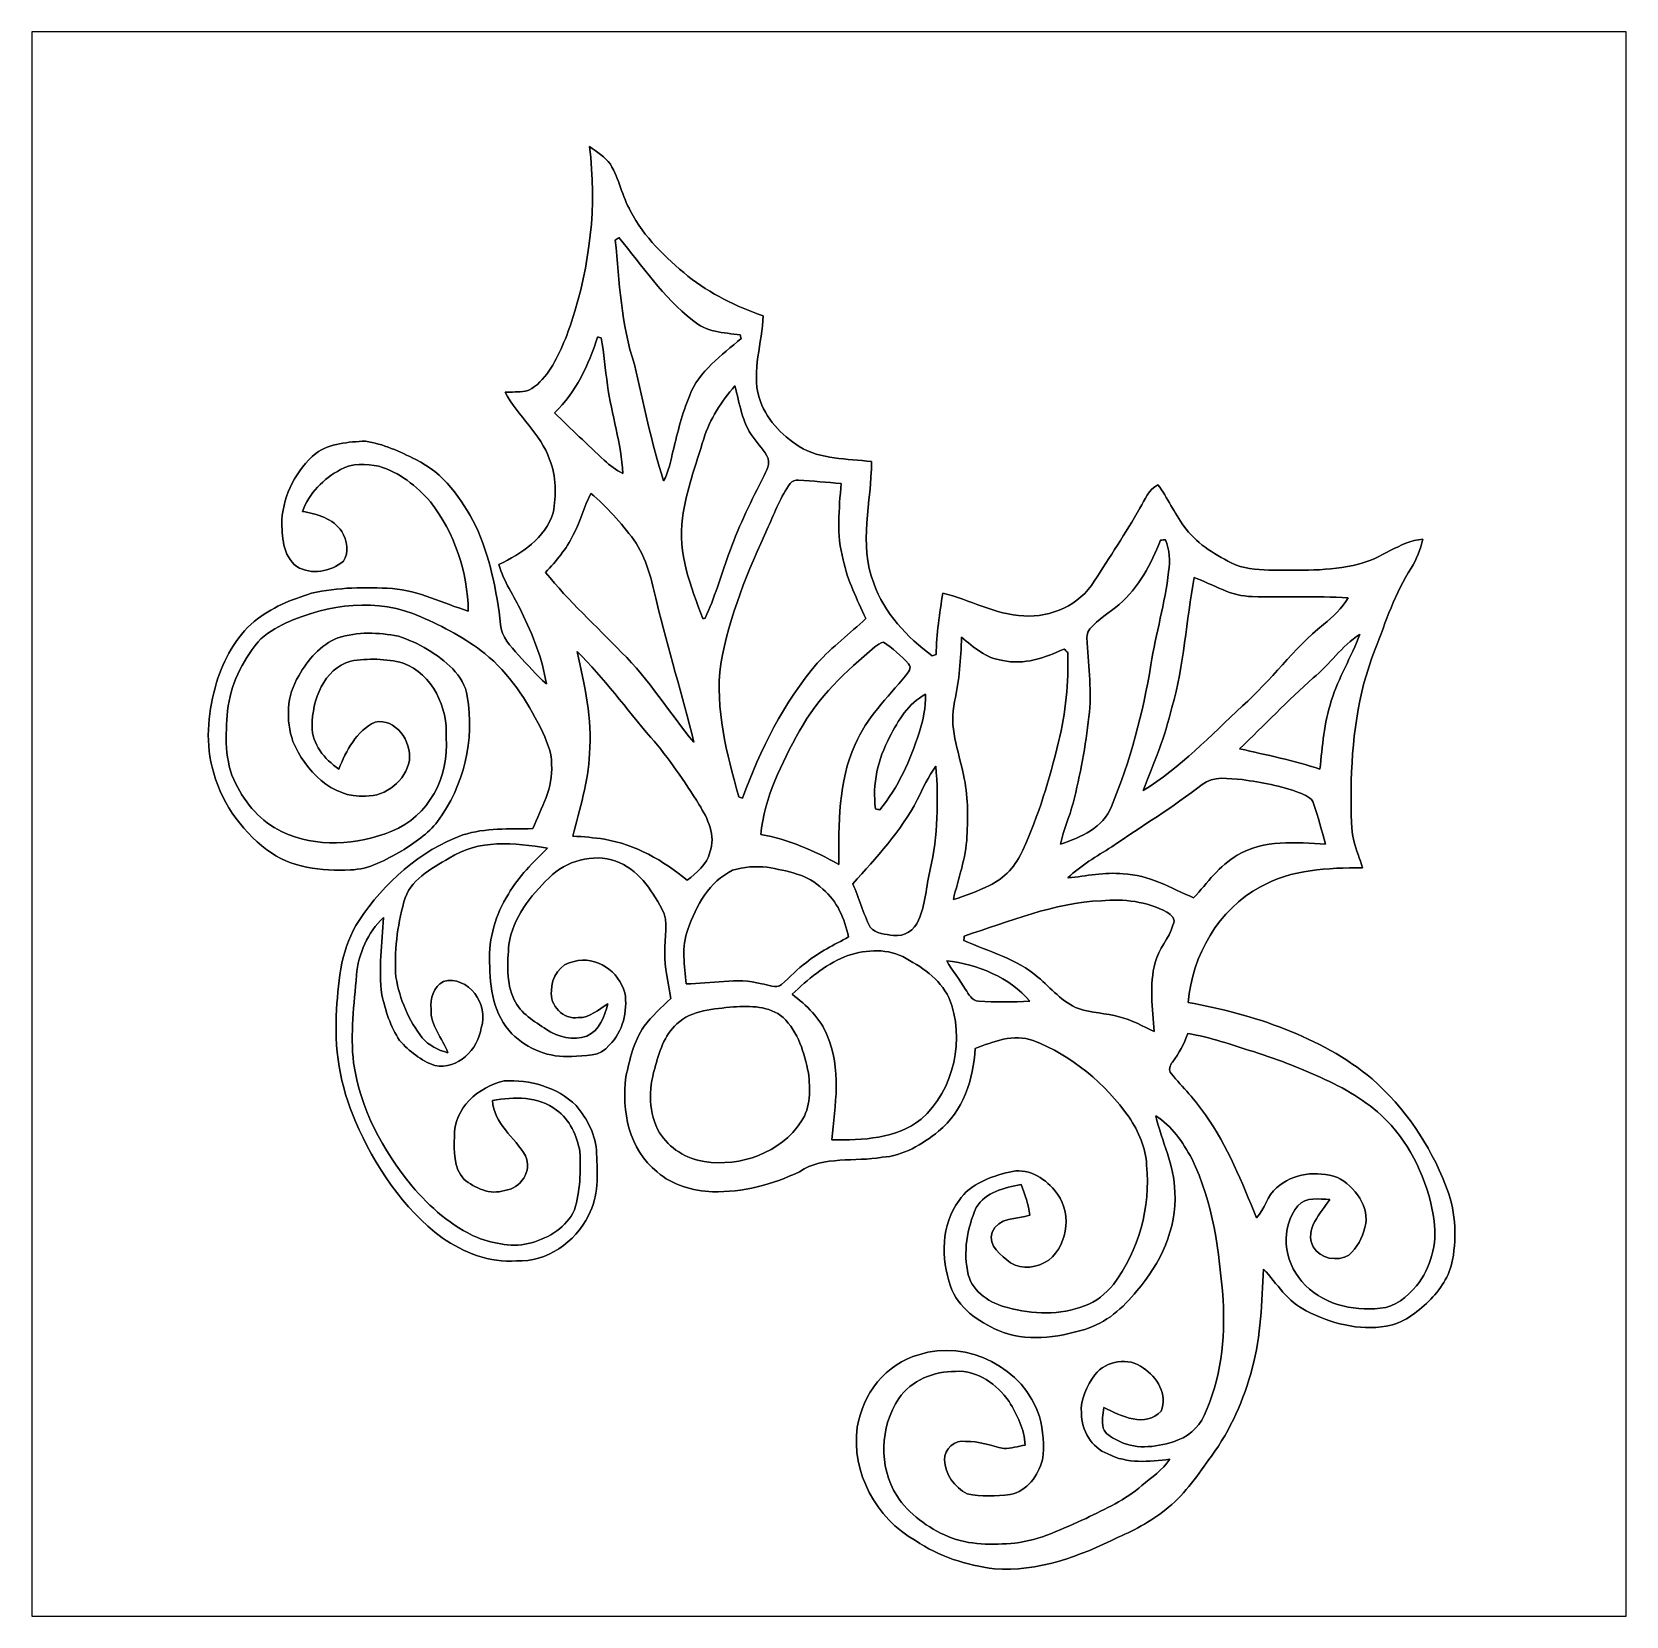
# Model space of a CAD drawing. Header units: centimetres. Extents: x -16.8 to 16.8, y -16.7 to 16.7.
import ezdxf

# ---------------------------------------------------------------- set-up
doc = ezdxf.new("R2010")
doc.units = ezdxf.units.CM
doc.header["$MEASUREMENT"] = 0
doc.layers.add('Layer 1', color=7, linetype='Continuous')

msp = doc.modelspace()

# ---------------------------------------------------------------- linework, layer by layer
at = {"layer": 'Layer 1', "color": 7}
for points, knots in [([(-16.77458, 16.66875), (-16.77458, 16.66875), (16.77458, 16.66875), (16.77458, 16.66875), (16.77458, 16.66875), (16.77458, 16.66875), (16.77458, -16.66875), (16.77458, -16.66875), (16.77458, -16.66875), (16.77458, -16.66875), (-16.77458, -16.66875), (-16.77458, -16.66875), (-16.77458, -16.66875), (-16.77458, -16.66875), (-16.77458, 16.66875), (-16.77458, 16.66875), (-16.77458, 16.66875), (-16.77458, 16.66875), (-16.77458, 16.66875), (-16.77458, 16.66875)], [0, 0, 0, 0, 0.16666667, 0.16666667, 0.16666667, 0.16666667, 0.33333333, 0.33333333, 0.33333333, 0.33333333, 0.5, 0.5, 0.5, 0.5, 0.66666667, 0.66666667, 0.66666667, 0.66666667, 1, 1, 1, 1]), ([(-5.04331, 14.2554), (-4.87433, 13.01821), (-5.03414, 11.75244), (-5.4162, 10.56852), (-5.4162, 10.56852), (-5.55025, 10.18469), (-5.69771, 9.7977), (-5.94043, 9.46714), (-5.94043, 9.46714), (-6.06037, 9.31933), (-6.19689, 9.15846), (-6.38986, 9.10907), (-6.38986, 9.10907), (-6.53062, 9.0805), (-6.67561, 9.09743), (-6.81778, 9.08544), (-6.81778, 9.08544), (-6.55144, 8.58485), (-6.0646, 8.21725), (-5.87975, 7.67045), (-5.87975, 7.67045), (-5.73581, 7.31555), (-5.73828, 6.91762), (-5.80531, 6.54685), (-5.80531, 6.54685), (-5.97923, 6.02192), (-6.46571, 5.68043), (-6.94866, 5.461), (-6.94866, 5.461), (-6.85059, 5.10187), (-6.6234, 4.79954), (-6.4703, 4.4644), (-6.4703, 4.4644), (-6.23782, 3.98286), (-6.02933, 3.48368), (-5.94783, 2.95134), (-5.94783, 2.95134), (-6.16338, 3.13196), (-6.33906, 3.35386), (-6.53521, 3.55424), (-6.53521, 3.55424), (-6.69678, 3.74086), (-6.90492, 3.93524), (-6.91021, 4.20053), (-6.91021, 4.20053), (-6.991, 4.91278), (-7.13775, 5.62998), (-7.44079, 6.28368), (-7.44079, 6.28368), (-7.73007, 6.83966), (-8.11424, 7.39387), (-8.69738, 7.66974), (-8.69738, 7.66974), (-9.03323, 7.83802), (-9.38177, 7.99959), (-9.75501, 8.05674), (-9.75501, 8.05674), (-10.11026, 8.03804), (-10.50043, 8.01511), (-10.79818, 7.7978), (-10.79818, 7.7978), (-11.21057, 7.45419), (-11.47374, 6.93667), (-11.51467, 6.40186), (-11.51467, 6.40186), (-11.50938, 6.06002), (-11.50338, 5.64656), (-11.20034, 5.41867), (-11.20034, 5.41867), (-10.89731, 5.2324), (-10.48385, 5.30578), (-10.22033, 5.52803), (-10.22033, 5.52803), (-10.08486, 5.709), (-10.15012, 5.97112), (-10.24961, 6.15456), (-10.24961, 6.15456), (-10.43975, 6.42373), (-10.7696, 6.53415), (-11.08181, 6.57542), (-11.08181, 6.57542), (-10.94246, 6.95854), (-10.63766, 7.26899), (-10.2803, 7.45737), (-10.2803, 7.45737), (-10.03794, 7.59566), (-9.73773, 7.58155), (-9.47279, 7.52934), (-9.47279, 7.52934), (-9.04346, 7.40375), (-8.67833, 7.11235), (-8.388, 6.77933), (-8.388, 6.77933), (-7.87753, 6.13128), (-7.60695, 5.30296), (-7.59072, 4.48169), (-7.59072, 4.48169), (-8.12341, 4.63868), (-8.62506, 4.91349), (-9.18916, 4.95547), (-9.18916, 4.95547), (-9.75536, 4.98757), (-10.33216, 4.98263), (-10.88778, 4.85493), (-10.88778, 4.85493), (-11.31711, 4.72475), (-11.74327, 4.54942), (-12.09358, 4.26226), (-12.09358, 4.26226), (-12.48869, 3.93206), (-12.73845, 3.46287), (-12.88803, 2.97709), (-12.88803, 2.97709), (-13.05348, 2.40171), (-13.13145, 1.78435), (-12.98152, 1.19662), (-12.98152, 1.19662), (-12.82171, 0.50447), (-12.39167, -0.11324), (-11.8297, -0.54151), (-11.8297, -0.54151), (-11.33722, -0.92498), (-10.67576, -0.99624), (-10.07251, -0.96555), (-10.07251, -0.96555), (-9.67669, -0.95673), (-9.32603, -0.75636), (-8.99266, -0.56586), (-8.99266, -0.56586), (-8.71643, -0.39476), (-8.43633, -0.20955), (-8.23948, 0.05433), (-8.23948, 0.05433), (-7.68385, 0.79587), (-7.45031, 1.77447), (-7.61224, 2.68676), (-7.61224, 2.68676), (-7.63623, 2.91253), (-7.77522, 3.09845), (-7.91845, 3.26425), (-7.91845, 3.26425), (-8.23842, 3.57787), (-8.63388, 3.81847), (-9.06251, 3.94935), (-9.06251, 3.94935), (-9.47914, 4.03366), (-9.92646, 4.04954), (-10.33392, 3.91689), (-10.33392, 3.91689), (-10.70222, 3.77014), (-10.97351, 3.45581), (-11.15942, 3.11538), (-11.15942, 3.11538), (-11.41518, 2.70827), (-11.43353, 2.18334), (-11.28113, 1.73567), (-11.28113, 1.73567), (-11.02289, 1.13312), (-10.46127, 0.53693), (-9.75572, 0.58702), (-9.75572, 0.58702), (-9.32039, 0.58032), (-8.9087, 0.91052), (-8.83073, 1.3395), (-8.83073, 1.3395), (-8.78029, 1.73814), (-9.1186, 2.23202), (-9.55358, 2.14524), (-9.55358, 2.14524), (-9.94798, 1.95651), (-10.15683, 1.54129), (-10.31663, 1.15605), (-10.31663, 1.15605), (-10.61508, 1.36349), (-10.88249, 1.67816), (-10.87684, 2.06163), (-10.87684, 2.06163), (-10.87826, 2.60773), (-10.6366, 3.26002), (-10.0651, 3.42688), (-10.0651, 3.42688), (-9.70174, 3.4865), (-9.32109, 3.48474), (-8.96444, 3.38526), (-8.96444, 3.38526), (-8.34531, 3.15066), (-8.01229, 2.45463), (-8.05744, 1.81716), (-8.05744, 1.81716), (-7.98124, 1.00965), (-8.42927, 0.14993), (-9.19903, -0.15169), (-9.19903, -0.15169), (-9.93422, -0.44274), (-10.79253, -0.50659), (-11.51996, -0.1591), (-11.51996, -0.1591), (-11.95388, 0.04304), (-12.27067, 0.42757), (-12.48551, 0.84526), (-12.48551, 0.84526), (-12.72469, 1.3208), (-12.70212, 1.86866), (-12.6552, 2.38337), (-12.6552, 2.38337), (-12.5984, 2.91924), (-12.35428, 3.41806), (-12.01561, 3.83152), (-12.01561, 3.83152), (-11.85721, 4.01285), (-11.63708, 4.12256), (-11.42683, 4.23192), (-11.42683, 4.23192), (-10.547, 4.62739), (-9.48866, 4.77061), (-8.58873, 4.35998), (-8.58873, 4.35998), (-8.11424, 4.15255), (-7.65104, 3.90948), (-7.24359, 3.58669), (-7.24359, 3.58669), (-6.72712, 3.17006), (-6.35988, 2.60244), (-6.06672, 2.01436), (-6.06672, 2.01436), (-5.95665, 1.77306), (-5.82824, 1.52612), (-5.83988, 1.25236), (-5.83988, 1.25236), (-5.79508, 0.76412), (-6.05578, 0.33584), (-6.23499, -0.09737), (-6.23499, -0.09737), (-6.72641, -0.10442), (-7.23053, -0.07938), (-7.70537, -0.23036), (-7.70537, -0.23036), (-8.61236, -0.5588), (-9.36025, -1.2379), (-9.88977, -2.03235), (-9.88977, -2.03235), (-10.25384, -2.58233), (-10.32933, -3.25579), (-10.36108, -3.89819), (-10.36108, -3.89819), (-10.42106, -4.70147), (-10.29053, -5.51991), (-9.96491, -6.25757), (-9.96491, -6.25757), (-9.5571, -7.19667), (-8.96867, -8.08673), (-8.14317, -8.70761), (-8.14317, -8.70761), (-7.68703, -9.01594), (-7.13987, -9.24384), (-6.5786, -9.19233), (-6.5786, -9.19233), (-5.9369, -9.22338), (-5.33964, -8.8011), (-5.06448, -8.23701), (-5.06448, -8.23701), (-4.84117, -7.8419), (-4.86974, -7.36882), (-4.89091, -6.93244), (-4.89091, -6.93244), (-4.89656, -6.55638), (-5.08635, -6.20501), (-5.32412, -5.92384), (-5.32412, -5.92384), (-5.71994, -5.53332), (-6.29356, -5.37704), (-6.83719, -5.40491), (-6.83719, -5.40491), (-7.37799, -5.52626), (-7.90046, -5.98946), (-7.88388, -6.58001), (-7.88388, -6.58001), (-7.88741, -6.87634), (-7.90363, -7.23618), (-7.68456, -7.47113), (-7.68456, -7.47113), (-7.44926, -7.66339), (-7.13105, -7.81367), (-6.82484, -7.71137), (-6.82484, -7.71137), (-6.49464, -7.67997), (-6.23605, -7.29227), (-6.38634, -6.98324), (-6.38634, -6.98324), (-6.61035, -6.5913), (-7.06155, -6.30661), (-7.0799, -5.81554), (-7.0799, -5.81554), (-6.63011, -5.73828), (-6.11505, -5.72558), (-5.73687, -6.0198), (-5.73687, -6.0198), (-5.45006, -6.21877), (-5.30472, -6.56484), (-5.24087, -6.89645), (-5.24087, -6.89645), (-5.22429, -7.30497), (-5.2324, -7.72619), (-5.35764, -8.11953), (-5.35764, -8.11953), (-5.51639, -8.48325), (-5.89033, -8.70585), (-6.25793, -8.81062), (-6.25793, -8.81062), (-6.63575, -8.92316), (-7.03968, -8.83144), (-7.40022, -8.70268), (-7.40022, -8.70268), (-7.94456, -8.46667), (-8.39964, -8.06379), (-8.77817, -7.6133), (-8.77817, -7.6133), (-9.38918, -6.87105), (-9.86578, -5.98911), (-10.00407, -5.02779), (-10.00407, -5.02779), (-10.07921, -4.41396), (-9.99278, -3.79307), (-9.94375, -3.18064), (-9.94375, -3.18064), (-9.90459, -2.72486), (-9.70809, -2.286), (-9.37436, -1.97026), (-9.37436, -1.97026), (-9.40647, -2.50966), (-9.48231, -3.05153), (-9.41105, -3.59163), (-9.41105, -3.59163), (-9.33415, -3.92712), (-9.22973, -4.26755), (-9.03499, -4.55542), (-9.03499, -4.55542), (-8.83285, -4.77979), (-8.58273, -4.98122), (-8.29592, -5.08459), (-8.29592, -5.08459), (-7.81015, -5.17948), (-7.38329, -4.7431), (-7.32014, -4.2866), (-7.32014, -4.2866), (-7.14516, -3.81035), (-7.58825, -3.17218), (-8.11565, -3.31364), (-8.11565, -3.31364), (-8.32097, -3.41842), (-8.39823, -3.68088), (-8.3753, -3.89678), (-8.3753, -3.89678), (-8.39153, -4.24286), (-8.1347, -4.50462), (-8.02217, -4.81259), (-8.02217, -4.81259), (-8.22466, -4.75932), (-8.42257, -4.66478), (-8.55874, -4.50074), (-8.55874, -4.50074), (-8.84978, -4.13314), (-9.03323, -3.68371), (-9.11437, -3.22404), (-9.11437, -3.22404), (-9.15, -2.69099), (-9.08579, -2.153), (-8.94609, -1.63795), (-8.94609, -1.63795), (-8.82756, -1.17616), (-8.37071, -0.94439), (-7.99289, -0.72002), (-7.99289, -0.72002), (-7.38399, -0.31362), (-6.61, -0.39829), (-5.92384, -0.50765), (-5.92384, -0.50765), (-6.21983, -0.80998), (-6.53838, -1.10102), (-6.74652, -1.47461), (-6.74652, -1.47461), (-7.01111, -1.90253), (-7.16844, -2.40489), (-7.14199, -2.91077), (-7.14199, -2.91077), (-7.13528, -3.43782), (-7.06261, -4.02237), (-6.67103, -4.41325), (-6.67103, -4.41325), (-6.34718, -4.74274), (-5.87728, -4.92337), (-5.41479, -4.8895), (-5.41479, -4.8895), (-5.14703, -4.87221), (-4.8006, -4.90749), (-4.62633, -4.65138), (-4.62633, -4.65138), (-4.32894, -4.37303), (-4.23651, -3.943), (-4.29507, -3.55212), (-4.29507, -3.55212), (-4.41643, -3.10621), (-4.89938, -2.76437), (-5.36469, -2.89278), (-5.36469, -2.89278), (-5.65785, -2.93229), (-5.84482, -3.22615), (-5.84235, -3.50943), (-5.84235, -3.50943), (-5.88504, -3.81776), (-5.58624, -4.12538), (-5.27544, -4.07529), (-5.27544, -4.07529), (-5.03026, -4.0827), (-4.85599, -3.89608), (-4.65455, -3.78778), (-4.65455, -3.78778), (-4.72899, -4.04883), (-4.82388, -4.34834), (-5.0994, -4.46193), (-5.0994, -4.46193), (-5.37916, -4.55507), (-5.70653, -4.49333), (-5.94536, -4.32329), (-5.94536, -4.32329), (-6.19936, -4.15219), (-6.49252, -3.98745), (-6.62587, -3.69817), (-6.62587, -3.69817), (-6.79909, -3.3401), (-6.76487, -2.92135), (-6.73594, -2.53753), (-6.73594, -2.53753), (-6.65374, -1.97485), (-6.28721, -1.51306), (-5.88927, -1.13065), (-5.88927, -1.13065), (-5.53014, -0.77082), (-4.97523, -0.61666), (-4.48557, -0.77929), (-4.48557, -0.77929), (-4.02731, -0.94862), (-3.73768, -1.37266), (-3.51684, -1.78576), (-3.51684, -1.78576), (-3.35245, -2.06869), (-3.47627, -2.39289), (-3.45616, -2.69769), (-3.45616, -2.69769), (-3.46287, -3.02683), (-3.37467, -3.3468), (-3.33058, -3.67065), (-3.33058, -3.67065), (-3.52531, -3.85833), (-3.72745, -4.04178), (-3.8922, -4.25768), (-3.8922, -4.25768), (-4.10633, -4.57412), (-4.19453, -4.95265), (-4.27284, -5.32059), (-4.27284, -5.32059), (-4.36704, -6.03215), (-4.21076, -6.85588), (-3.61703, -7.32084), (-3.61703, -7.32084), (-3.29918, -7.60659), (-2.86808, -7.71596), (-2.45075, -7.7403), (-2.45075, -7.7403), (-1.81716, -7.75194), (-1.18921, -7.58896), (-0.62054, -7.31626), (-0.62054, -7.31626), (-0.10689, -6.97759), (0.54187, -7.11376), (1.11689, -7.01428), (1.11689, -7.01428), (1.56563, -6.98676), (1.96144, -6.73911), (2.30258, -6.46571), (2.30258, -6.46571), (2.82116, -6.04943), (3.04518, -5.36998), (3.07305, -4.72546), (3.07305, -4.72546), (3.46251, -4.58011), (3.88091, -4.40655), (4.29824, -4.55648), (4.29824, -4.55648), (5.1181, -4.86869), (5.80707, -5.46347), (6.31613, -6.17114), (6.31613, -6.17114), (6.51581, -6.471), (6.6675, -6.81531), (6.68337, -7.18009), (6.68337, -7.18009), (6.77721, -8.06591), (6.51157, -8.97537), (5.98558, -9.69045), (5.98558, -9.69045), (5.81589, -9.87601), (5.62504, -10.06334), (5.37739, -10.13636), (5.37739, -10.13636), (4.86481, -10.34486), (4.28413, -10.31452), (3.75708, -10.17588), (3.75708, -10.17588), (3.39901, -10.08909), (3.03142, -9.8612), (2.93158, -9.48514), (2.93158, -9.48514), (2.81869, -9.01629), (2.90407, -8.50865), (3.0988, -8.07261), (3.0988, -8.07261), (3.29389, -7.74524), (3.69429, -7.6514), (4.04107, -7.58649), (4.04107, -7.58649), (4.12856, -7.79286), (4.19241, -8.00911), (4.22734, -8.23101), (4.22734, -8.23101), (3.96028, -8.31462), (3.55212, -8.27758), (3.43676, -8.58908), (3.43676, -8.58908), (3.33516, -8.87836), (3.6262, -9.08403), (3.81988, -9.23219), (3.81988, -9.23219), (4.0707, -9.39765), (4.38926, -9.3278), (4.6288, -9.17928), (4.6288, -9.17928), (5.04684, -8.82474), (5.11845, -8.12024), (4.74662, -7.70678), (4.74662, -7.70678), (4.52296, -7.43761), (4.15396, -7.22066), (3.79695, -7.32543), (3.79695, -7.32543), (3.40078, -7.41998), (2.97639, -7.56885), (2.7372, -7.92198), (2.7372, -7.92198), (2.35232, -8.43209), (2.36079, -9.13836), (2.55411, -9.72256), (2.55411, -9.72256), (2.71674, -10.17693), (3.13514, -10.47644), (3.56553, -10.6553), (3.56553, -10.6553), (4.14091, -10.90718), (4.79813, -10.80876), (5.38127, -10.63519), (5.38127, -10.63519), (5.82789, -10.50396), (6.19301, -10.18505), (6.477, -9.82662), (6.477, -9.82662), (6.97018, -9.25301), (7.32614, -8.51817), (7.27675, -7.74488), (7.27675, -7.74488), (7.26863, -7.18326), (7.00123, -6.67738), (6.87599, -6.14045), (6.87599, -6.14045), (7.21748, -6.35141), (7.44361, -6.69572), (7.63552, -7.03897), (7.63552, -7.03897), (8.08179, -7.96572), (8.21584, -9.00112), (8.2931, -10.01571), (8.2931, -10.01571), (8.34143, -10.83804), (8.24406, -11.69), (7.89622, -12.44459), (7.89622, -12.44459), (7.77593, -12.71517), (7.52898, -12.91484), (7.24711, -12.9988), (7.24711, -12.9988), (6.86329, -13.12227), (6.4135, -13.17202), (6.0519, -12.96106), (6.0519, -12.96106), (5.94536, -12.90002), (5.8099, -12.84146), (5.77074, -12.71376), (5.77074, -12.71376), (5.73581, -12.57159), (5.76792, -12.42413), (5.78591, -12.28196), (5.78591, -12.28196), (6.14574, -12.46152), (6.66009, -12.71129), (6.98853, -12.35428), (6.98853, -12.35428), (7.13493, -12.01279), (6.89927, -11.63426), (6.61494, -11.44799), (6.61494, -11.44799), (6.30132, -11.21198), (5.83283, -11.28783), (5.59223, -11.5891), (5.59223, -11.5891), (5.4356, -11.82582), (5.27861, -12.1031), (5.31424, -12.39838), (5.31424, -12.39838), (5.31213, -12.75927), (5.52203, -13.12369), (5.86775, -13.25527), (5.86775, -13.25527), (6.27274, -13.46659), (6.73594, -13.42108), (7.17268, -13.36887), (7.17268, -13.36887), (7.01569, -13.59147), (6.79027, -13.74987), (6.58424, -13.92343), (6.58424, -13.92343), (6.23746, -14.22188), (5.81695, -14.41344), (5.40844, -14.61241), (5.40844, -14.61241), (4.92513, -14.8209), (4.44465, -15.07455), (3.91336, -15.13064), (3.91336, -15.13064), (3.44276, -15.17509), (2.95134, -15.17826), (2.50754, -14.99447), (2.50754, -14.99447), (2.07963, -14.81032), (1.6831, -14.52704), (1.42452, -14.13404), (1.42452, -14.13404), (1.0414, -13.52021), (1.07209, -12.68906), (1.46967, -12.08969), (1.46967, -12.08969), (1.73355, -11.70376), (2.20768, -11.51431), (2.66418, -11.51855), (2.66418, -11.51855), (3.12879, -11.49103), (3.53448, -11.79266), (3.79166, -12.1539), (3.79166, -12.1539), (3.95005, -12.43506), (4.12432, -12.73492), (4.12538, -13.0683), (4.12538, -13.0683), (3.97757, -13.09582), (3.8287, -13.14379), (3.67736, -13.13956), (3.67736, -13.13956), (3.40995, -13.0877), (3.15207, -12.98046), (2.87408, -12.99563), (2.87408, -12.99563), (2.65183, -12.94624), (2.42006, -13.15473), (2.42852, -13.37804), (2.42852, -13.37804), (2.44369, -13.68002), (2.64301, -13.95801), (2.90618, -14.09771), (2.90618, -14.09771), (3.20216, -14.15874), (3.51296, -14.13898), (3.81318, -14.11076), (3.81318, -14.11076), (4.16948, -14.0402), (4.40302, -13.71529), (4.49051, -13.38333), (4.49051, -13.38333), (4.54201, -13.07853), (4.50638, -12.76667), (4.43018, -12.46964), (4.43018, -12.46964), (4.11092, -11.45364), (2.90054, -10.83239), (1.89054, -11.16789), (1.89054, -11.16789), (1.20015, -11.35556), (0.69956, -11.99974), (0.59584, -12.69541), (0.59584, -12.69541), (0.46461, -13.64086), (0.99307, -14.61805), (1.81998, -15.07807), (1.81998, -15.07807), (2.30822, -15.42239), (2.89384, -15.59207), (3.47945, -15.67427), (3.47945, -15.67427), (4.39561, -15.73883), (5.27614, -15.4111), (6.08259, -15.00893), (6.08259, -15.00893), (6.46183, -14.84524), (6.82978, -14.64733), (7.14551, -14.37781), (7.14551, -14.37781), (7.51099, -14.07936), (7.77275, -13.68037), (8.04792, -13.30254), (8.04792, -13.30254), (8.45361, -12.74974), (8.7316, -12.10839), (8.90799, -11.44799), (8.90799, -11.44799), (9.09567, -10.7696), (9.10519, -10.06193), (9.14682, -9.36449), (9.14682, -9.36449), (9.42481, -9.67352), (9.65341, -10.05381), (10.039, -10.2429), (10.039, -10.2429), (10.55476, -10.50219), (11.14672, -10.6747), (11.72669, -10.56464), (11.72669, -10.56464), (12.0837, -10.51983), (12.36557, -10.27783), (12.62027, -10.04464), (12.62027, -10.04464), (12.86051, -9.80652), (13.05913, -9.51159), (13.12298, -9.17469), (13.12298, -9.17469), (13.21541, -8.64976), (13.18048, -8.09131), (12.97234, -7.59707), (12.97234, -7.59707), (12.64461, -6.74441), (12.11368, -5.96971), (11.43035, -5.36293), (11.43035, -5.36293), (10.33074, -4.4577), (8.93692, -4.01355), (7.55721, -3.7532), (7.55721, -3.7532), (7.64646, -2.76825), (8.19115, -1.79105), (9.08367, -1.32292), (9.08367, -1.32292), (9.7282, -0.94756), (10.50325, -0.92251), (11.22821, -0.92393), (11.22821, -0.92393), (11.17565, -0.73201), (11.09274, -0.54963), (11.04406, -0.35666), (11.04406, -0.35666), (10.96716, -0.00212), (10.98832, 0.36371), (10.98797, 0.72355), (10.98797, 0.72355), (11.00102, 1.72438), (11.11709, 2.74038), (11.49385, 3.67559), (11.49385, 3.67559), (11.71928, 4.25626), (11.90696, 4.86057), (12.25232, 5.3848), (12.25232, 5.3848), (12.36839, 5.57177), (12.44388, 5.78026), (12.49468, 5.99369), (12.49468, 5.99369), (11.99762, 5.94924), (11.62191, 5.57354), (11.14284, 5.47017), (11.14284, 5.47017), (10.52795, 5.31354), (9.88801, 5.33541), (9.25936, 5.34458), (9.25936, 5.34458), (8.98842, 5.35058), (8.7055, 5.37069), (8.45996, 5.49663), (8.45996, 5.49663), (8.08672, 5.68854), (7.71666, 5.91891), (7.46866, 6.26674), (7.46866, 6.26674), (7.2704, 6.54756), (7.12505, 6.86188), (6.92115, 7.13916), (6.92115, 7.13916), (6.72747, 7.03862), (6.64774, 6.8259), (6.54297, 6.64669), (6.54297, 6.64669), (6.24417, 6.12034), (5.90656, 5.61799), (5.58271, 5.10681), (5.58271, 5.10681), (5.2765, 4.61081), (4.67078, 4.34411), (4.09857, 4.37903), (4.09857, 4.37903), (3.50026, 4.40478), (2.96898, 4.71946), (2.39607, 4.86022), (2.39607, 4.86022), (2.32304, 4.43301), (2.26766, 3.99944), (2.25319, 3.56517), (2.25319, 3.56517), (2.23273, 3.55882), (2.19146, 3.54577), (2.17099, 3.53942), (2.17099, 3.53942), (1.64183, 3.93418), (1.16276, 4.43336), (0.94015, 5.06801), (0.94015, 5.06801), (0.61595, 5.88716), (0.89676, 6.77792), (0.89394, 7.6267), (0.89394, 7.6267), (0.38206, 7.69056), (-0.17251, 7.66516), (-0.62724, 7.94456), (-0.62724, 7.94456), (-1.00718, 8.18339), (-1.33385, 8.54075), (-1.47249, 8.9729), (-1.47249, 8.9729), (-1.6323, 9.5437), (-1.40194, 10.12155), (-1.38536, 10.69587), (-1.38536, 10.69587), (-1.95615, 10.87967), (-2.49555, 11.16365), (-2.9718, 11.52737), (-2.9718, 11.52737), (-3.43112, 11.92495), (-3.89714, 12.34652), (-4.17513, 12.89685), (-4.17513, 12.89685), (-4.35716, 13.20871), (-4.41537, 13.57454), (-4.60128, 13.88357), (-4.60128, 13.88357), (-4.71346, 14.04302), (-4.88597, 14.14639), (-5.04331, 14.2554)], [0, 0, 0, 0, 0.00462963, 0.00462963, 0.00462963, 0.00462963, 0.00925926, 0.00925926, 0.00925926, 0.00925926, 0.01388889, 0.01388889, 0.01388889, 0.01388889, 0.01851852, 0.01851852, 0.01851852, 0.01851852, 0.02314815, 0.02314815, 0.02314815, 0.02314815, 0.02777778, 0.02777778, 0.02777778, 0.02777778, 0.03240741, 0.03240741, 0.03240741, 0.03240741, 0.03703704, 0.03703704, 0.03703704, 0.03703704, 0.04166667, 0.04166667, 0.04166667, 0.04166667, 0.0462963, 0.0462963, 0.0462963, 0.0462963, 0.05092593, 0.05092593, 0.05092593, 0.05092593, 0.05555556, 0.05555556, 0.05555556, 0.05555556, 0.06018519, 0.06018519, 0.06018519, 0.06018519, 0.06481481, 0.06481481, 0.06481481, 0.06481481, 0.06944444, 0.06944444, 0.06944444, 0.06944444, 0.07407407, 0.07407407, 0.07407407, 0.07407407, 0.0787037, 0.0787037, 0.0787037, 0.0787037, 0.08333333, 0.08333333, 0.08333333, 0.08333333, 0.08796296, 0.08796296, 0.08796296, 0.08796296, 0.09259259, 0.09259259, 0.09259259, 0.09259259, 0.09722222, 0.09722222, 0.09722222, 0.09722222, 0.10185185, 0.10185185, 0.10185185, 0.10185185, 0.10648148, 0.10648148, 0.10648148, 0.10648148, 0.11111111, 0.11111111, 0.11111111, 0.11111111, 0.11574074, 0.11574074, 0.11574074, 0.11574074, 0.12037037, 0.12037037, 0.12037037, 0.12037037, 0.125, 0.125, 0.125, 0.125, 0.12962963, 0.12962963, 0.12962963, 0.12962963, 0.13425926, 0.13425926, 0.13425926, 0.13425926, 0.13888889, 0.13888889, 0.13888889, 0.13888889, 0.14351852, 0.14351852, 0.14351852, 0.14351852, 0.14814815, 0.14814815, 0.14814815, 0.14814815, 0.15277778, 0.15277778, 0.15277778, 0.15277778, 0.15740741, 0.15740741, 0.15740741, 0.15740741, 0.16203704, 0.16203704, 0.16203704, 0.16203704, 0.16666667, 0.16666667, 0.16666667, 0.16666667, 0.1712963, 0.1712963, 0.1712963, 0.1712963, 0.17592593, 0.17592593, 0.17592593, 0.17592593, 0.18055556, 0.18055556, 0.18055556, 0.18055556, 0.18518519, 0.18518519, 0.18518519, 0.18518519, 0.18981481, 0.18981481, 0.18981481, 0.18981481, 0.19444444, 0.19444444, 0.19444444, 0.19444444, 0.19907407, 0.19907407, 0.19907407, 0.19907407, 0.2037037, 0.2037037, 0.2037037, 0.2037037, 0.20833333, 0.20833333, 0.20833333, 0.20833333, 0.21296296, 0.21296296, 0.21296296, 0.21296296, 0.21759259, 0.21759259, 0.21759259, 0.21759259, 0.22222222, 0.22222222, 0.22222222, 0.22222222, 0.22685185, 0.22685185, 0.22685185, 0.22685185, 0.23148148, 0.23148148, 0.23148148, 0.23148148, 0.23611111, 0.23611111, 0.23611111, 0.23611111, 0.24074074, 0.24074074, 0.24074074, 0.24074074, 0.24537037, 0.24537037, 0.24537037, 0.24537037, 0.25, 0.25, 0.25, 0.25, 0.25462963, 0.25462963, 0.25462963, 0.25462963, 0.25925926, 0.25925926, 0.25925926, 0.25925926, 0.26388889, 0.26388889, 0.26388889, 0.26388889, 0.26851852, 0.26851852, 0.26851852, 0.26851852, 0.27314815, 0.27314815, 0.27314815, 0.27314815, 0.27777778, 0.27777778, 0.27777778, 0.27777778, 0.28240741, 0.28240741, 0.28240741, 0.28240741, 0.28703704, 0.28703704, 0.28703704, 0.28703704, 0.29166667, 0.29166667, 0.29166667, 0.29166667, 0.2962963, 0.2962963, 0.2962963, 0.2962963, 0.30092593, 0.30092593, 0.30092593, 0.30092593, 0.30555556, 0.30555556, 0.30555556, 0.30555556, 0.31018519, 0.31018519, 0.31018519, 0.31018519, 0.31481481, 0.31481481, 0.31481481, 0.31481481, 0.31944444, 0.31944444, 0.31944444, 0.31944444, 0.32407407, 0.32407407, 0.32407407, 0.32407407, 0.3287037, 0.3287037, 0.3287037, 0.3287037, 0.33333333, 0.33333333, 0.33333333, 0.33333333, 0.33796296, 0.33796296, 0.33796296, 0.33796296, 0.34259259, 0.34259259, 0.34259259, 0.34259259, 0.34722222, 0.34722222, 0.34722222, 0.34722222, 0.35185185, 0.35185185, 0.35185185, 0.35185185, 0.35648148, 0.35648148, 0.35648148, 0.35648148, 0.36111111, 0.36111111, 0.36111111, 0.36111111, 0.36574074, 0.36574074, 0.36574074, 0.36574074, 0.37037037, 0.37037037, 0.37037037, 0.37037037, 0.375, 0.375, 0.375, 0.375, 0.37962963, 0.37962963, 0.37962963, 0.37962963, 0.38425926, 0.38425926, 0.38425926, 0.38425926, 0.38888889, 0.38888889, 0.38888889, 0.38888889, 0.39351852, 0.39351852, 0.39351852, 0.39351852, 0.39814815, 0.39814815, 0.39814815, 0.39814815, 0.40277778, 0.40277778, 0.40277778, 0.40277778, 0.40740741, 0.40740741, 0.40740741, 0.40740741, 0.41203704, 0.41203704, 0.41203704, 0.41203704, 0.41666667, 0.41666667, 0.41666667, 0.41666667, 0.4212963, 0.4212963, 0.4212963, 0.4212963, 0.42592593, 0.42592593, 0.42592593, 0.42592593, 0.43055556, 0.43055556, 0.43055556, 0.43055556, 0.43518519, 0.43518519, 0.43518519, 0.43518519, 0.43981481, 0.43981481, 0.43981481, 0.43981481, 0.44444444, 0.44444444, 0.44444444, 0.44444444, 0.44907407, 0.44907407, 0.44907407, 0.44907407, 0.4537037, 0.4537037, 0.4537037, 0.4537037, 0.45833333, 0.45833333, 0.45833333, 0.45833333, 0.46296296, 0.46296296, 0.46296296, 0.46296296, 0.46759259, 0.46759259, 0.46759259, 0.46759259, 0.47222222, 0.47222222, 0.47222222, 0.47222222, 0.47685185, 0.47685185, 0.47685185, 0.47685185, 0.48148148, 0.48148148, 0.48148148, 0.48148148, 0.48611111, 0.48611111, 0.48611111, 0.48611111, 0.49074074, 0.49074074, 0.49074074, 0.49074074, 0.49537037, 0.49537037, 0.49537037, 0.49537037, 0.5, 0.5, 0.5, 0.5, 0.50462963, 0.50462963, 0.50462963, 0.50462963, 0.50925926, 0.50925926, 0.50925926, 0.50925926, 0.51388889, 0.51388889, 0.51388889, 0.51388889, 0.51851852, 0.51851852, 0.51851852, 0.51851852, 0.52314815, 0.52314815, 0.52314815, 0.52314815, 0.52777778, 0.52777778, 0.52777778, 0.52777778, 0.53240741, 0.53240741, 0.53240741, 0.53240741, 0.53703704, 0.53703704, 0.53703704, 0.53703704, 0.54166667, 0.54166667, 0.54166667, 0.54166667, 0.5462963, 0.5462963, 0.5462963, 0.5462963, 0.55092593, 0.55092593, 0.55092593, 0.55092593, 0.55555556, 0.55555556, 0.55555556, 0.55555556, 0.56018519, 0.56018519, 0.56018519, 0.56018519, 0.56481481, 0.56481481, 0.56481481, 0.56481481, 0.56944444, 0.56944444, 0.56944444, 0.56944444, 0.57407407, 0.57407407, 0.57407407, 0.57407407, 0.5787037, 0.5787037, 0.5787037, 0.5787037, 0.58333333, 0.58333333, 0.58333333, 0.58333333, 0.58796296, 0.58796296, 0.58796296, 0.58796296, 0.59259259, 0.59259259, 0.59259259, 0.59259259, 0.59722222, 0.59722222, 0.59722222, 0.59722222, 0.60185185, 0.60185185, 0.60185185, 0.60185185, 0.60648148, 0.60648148, 0.60648148, 0.60648148, 0.61111111, 0.61111111, 0.61111111, 0.61111111, 0.61574074, 0.61574074, 0.61574074, 0.61574074, 0.62037037, 0.62037037, 0.62037037, 0.62037037, 0.625, 0.625, 0.625, 0.625, 0.62962963, 0.62962963, 0.62962963, 0.62962963, 0.63425926, 0.63425926, 0.63425926, 0.63425926, 0.63888889, 0.63888889, 0.63888889, 0.63888889, 0.64351852, 0.64351852, 0.64351852, 0.64351852, 0.64814815, 0.64814815, 0.64814815, 0.64814815, 0.65277778, 0.65277778, 0.65277778, 0.65277778, 0.65740741, 0.65740741, 0.65740741, 0.65740741, 0.66203704, 0.66203704, 0.66203704, 0.66203704, 0.66666667, 0.66666667, 0.66666667, 0.66666667, 0.6712963, 0.6712963, 0.6712963, 0.6712963, 0.67592593, 0.67592593, 0.67592593, 0.67592593, 0.68055556, 0.68055556, 0.68055556, 0.68055556, 0.68518519, 0.68518519, 0.68518519, 0.68518519, 0.68981481, 0.68981481, 0.68981481, 0.68981481, 0.69444444, 0.69444444, 0.69444444, 0.69444444, 0.69907407, 0.69907407, 0.69907407, 0.69907407, 0.7037037, 0.7037037, 0.7037037, 0.7037037, 0.70833333, 0.70833333, 0.70833333, 0.70833333, 0.71296296, 0.71296296, 0.71296296, 0.71296296, 0.71759259, 0.71759259, 0.71759259, 0.71759259, 0.72222222, 0.72222222, 0.72222222, 0.72222222, 0.72685185, 0.72685185, 0.72685185, 0.72685185, 0.73148148, 0.73148148, 0.73148148, 0.73148148, 0.73611111, 0.73611111, 0.73611111, 0.73611111, 0.74074074, 0.74074074, 0.74074074, 0.74074074, 0.74537037, 0.74537037, 0.74537037, 0.74537037, 0.75, 0.75, 0.75, 0.75, 0.75462963, 0.75462963, 0.75462963, 0.75462963, 0.75925926, 0.75925926, 0.75925926, 0.75925926, 0.76388889, 0.76388889, 0.76388889, 0.76388889, 0.76851852, 0.76851852, 0.76851852, 0.76851852, 0.77314815, 0.77314815, 0.77314815, 0.77314815, 0.77777778, 0.77777778, 0.77777778, 0.77777778, 0.78240741, 0.78240741, 0.78240741, 0.78240741, 0.78703704, 0.78703704, 0.78703704, 0.78703704, 0.79166667, 0.79166667, 0.79166667, 0.79166667, 0.7962963, 0.7962963, 0.7962963, 0.7962963, 0.80092593, 0.80092593, 0.80092593, 0.80092593, 0.80555556, 0.80555556, 0.80555556, 0.80555556, 0.81018519, 0.81018519, 0.81018519, 0.81018519, 0.81481481, 0.81481481, 0.81481481, 0.81481481, 0.81944444, 0.81944444, 0.81944444, 0.81944444, 0.82407407, 0.82407407, 0.82407407, 0.82407407, 0.8287037, 0.8287037, 0.8287037, 0.8287037, 0.83333333, 0.83333333, 0.83333333, 0.83333333, 0.83796296, 0.83796296, 0.83796296, 0.83796296, 0.84259259, 0.84259259, 0.84259259, 0.84259259, 0.84722222, 0.84722222, 0.84722222, 0.84722222, 0.85185185, 0.85185185, 0.85185185, 0.85185185, 0.85648148, 0.85648148, 0.85648148, 0.85648148, 0.86111111, 0.86111111, 0.86111111, 0.86111111, 0.86574074, 0.86574074, 0.86574074, 0.86574074, 0.87037037, 0.87037037, 0.87037037, 0.87037037, 0.875, 0.875, 0.875, 0.875, 0.87962963, 0.87962963, 0.87962963, 0.87962963, 0.88425926, 0.88425926, 0.88425926, 0.88425926, 0.88888889, 0.88888889, 0.88888889, 0.88888889, 0.89351852, 0.89351852, 0.89351852, 0.89351852, 0.89814815, 0.89814815, 0.89814815, 0.89814815, 0.90277778, 0.90277778, 0.90277778, 0.90277778, 0.90740741, 0.90740741, 0.90740741, 0.90740741, 0.91203704, 0.91203704, 0.91203704, 0.91203704, 0.91666667, 0.91666667, 0.91666667, 0.91666667, 0.9212963, 0.9212963, 0.9212963, 0.9212963, 0.92592593, 0.92592593, 0.92592593, 0.92592593, 0.93055556, 0.93055556, 0.93055556, 0.93055556, 0.93518519, 0.93518519, 0.93518519, 0.93518519, 0.93981481, 0.93981481, 0.93981481, 0.93981481, 0.94444444, 0.94444444, 0.94444444, 0.94444444, 0.94907407, 0.94907407, 0.94907407, 0.94907407, 0.9537037, 0.9537037, 0.9537037, 0.9537037, 0.95833333, 0.95833333, 0.95833333, 0.95833333, 0.96296296, 0.96296296, 0.96296296, 0.96296296, 0.96759259, 0.96759259, 0.96759259, 0.96759259, 0.97222222, 0.97222222, 0.97222222, 0.97222222, 0.97685185, 0.97685185, 0.97685185, 0.97685185, 0.98148148, 0.98148148, 0.98148148, 0.98148148, 0.98611111, 0.98611111, 0.98611111, 0.98611111, 0.99074074, 0.99074074, 0.99074074, 0.99074074, 1, 1, 1, 1]), ([(-4.49651, 12.28725), (-4.47816, 12.30066), (-4.44077, 12.32782), (-4.42242, 12.34122), (-4.42242, 12.34122), (-3.92712, 11.74538), (-3.4925, 11.07863), (-2.8702, 10.60485), (-2.8702, 10.60485), (-2.59962, 10.35262), (-2.21509, 10.33639), (-1.86972, 10.29547), (-1.86972, 10.29547), (-1.86443, 10.27606), (-1.85455, 10.23726), (-1.84961, 10.21786), (-1.84961, 10.21786), (-2.25743, 9.86508), (-2.74285, 9.53064), (-2.93723, 9.00359), (-2.93723, 9.00359), (-3.08963, 8.636), (-3.18664, 8.24865), (-3.27907, 7.86236), (-3.27907, 7.86236), (-3.33269, 7.64399), (-3.36691, 7.41574), (-3.48192, 7.21854), (-3.48192, 7.21854), (-3.7338, 8.02287), (-3.90525, 8.84908), (-4.09222, 9.66999), (-4.09222, 9.66999), (-4.38044, 10.51278), (-4.41008, 11.40919), (-4.49651, 12.28725)], [0, 0, 0, 0, 0.1, 0.1, 0.1, 0.1, 0.2, 0.2, 0.2, 0.2, 0.3, 0.3, 0.3, 0.3, 0.4, 0.4, 0.4, 0.4, 0.5, 0.5, 0.5, 0.5, 0.6, 0.6, 0.6, 0.6, 0.7, 0.7, 0.7, 0.7, 0.8, 0.8, 0.8, 0.8, 1, 1, 1, 1]), ([(-4.87116, 10.24714), (-4.85175, 10.24255), (-4.81295, 10.23373), (-4.79354, 10.22914), (-4.79354, 10.22914), (-4.73816, 9.9), (-4.7057, 9.56733), (-4.66302, 9.23643), (-4.66302, 9.23643), (-4.57271, 8.61342), (-4.37444, 8.00841), (-4.33564, 7.37729), (-4.33564, 7.37729), (-4.48275, 7.44432), (-4.61292, 7.54204), (-4.72899, 7.65351), (-4.72899, 7.65351), (-5.08, 7.98407), (-5.43066, 8.31462), (-5.77497, 8.65223), (-5.77497, 8.65223), (-5.32271, 9.08403), (-5.05778, 9.66011), (-4.87116, 10.24714)], [0, 0, 0, 0, 0.14285714, 0.14285714, 0.14285714, 0.14285714, 0.28571429, 0.28571429, 0.28571429, 0.28571429, 0.42857143, 0.42857143, 0.42857143, 0.42857143, 0.57142857, 0.57142857, 0.57142857, 0.57142857, 0.71428571, 0.71428571, 0.71428571, 0.71428571, 1, 1, 1, 1]), ([(-2.63737, 8.10719), (-2.50719, 8.52205), (-2.26483, 8.89282), (-1.97838, 9.21702), (-1.97838, 9.21702), (-1.88101, 8.84978), (-1.83233, 8.4515), (-1.59667, 8.13999), (-1.59667, 8.13999), (-1.49648, 7.98548), (-1.3522, 7.85883), (-1.27706, 7.68879), (-1.27706, 7.68879), (-1.24389, 7.52157), (-1.35184, 7.38117), (-1.41146, 7.23547), (-1.41146, 7.23547), (-1.67816, 6.72183), (-1.92617, 6.19725), (-2.11878, 5.65079), (-2.11878, 5.65079), (-2.27859, 5.21088), (-2.407, 4.75791), (-2.60421, 4.33246), (-2.60421, 4.33246), (-2.61655, 4.32999), (-2.64125, 4.3247), (-2.65359, 4.32223), (-2.65359, 4.32223), (-2.91359, 4.99392), (-3.18664, 5.70336), (-3.08293, 6.43819), (-3.08293, 6.43819), (-3.00919, 7.01216), (-2.80035, 7.55509), (-2.63737, 8.10719)], [0, 0, 0, 0, 0.1, 0.1, 0.1, 0.1, 0.2, 0.2, 0.2, 0.2, 0.3, 0.3, 0.3, 0.3, 0.4, 0.4, 0.4, 0.4, 0.5, 0.5, 0.5, 0.5, 0.6, 0.6, 0.6, 0.6, 0.7, 0.7, 0.7, 0.7, 0.8, 0.8, 0.8, 0.8, 1, 1, 1, 1]), ([(-0.81562, 7.16774), (-0.77682, 7.22383), (-0.70344, 7.23935), (-0.63923, 7.23441), (-0.63923, 7.23441), (-0.34149, 7.21783), (-0.0441, 7.19208), (0.25329, 7.16456), (0.25329, 7.16456), (0.21696, 6.63081), (0.15134, 6.08189), (0.2988, 5.55872), (0.2988, 5.55872), (0.38664, 5.12163), (0.59337, 4.72334), (0.77752, 4.32118), (0.77752, 4.32118), (0.43497, 4.01073), (0.07091, 3.72251), (-0.24765, 3.38702), (-0.24765, 3.38702), (-0.95744, 2.55693), (-1.44533, 1.56069), (-1.81963, 0.54081), (-1.81963, 0.54081), (-1.83974, 0.54786), (-1.87995, 0.56162), (-1.90006, 0.56868), (-1.90006, 0.56868), (-2.14418, 1.4792), (-2.40736, 2.41864), (-2.27718, 3.37079), (-2.27718, 3.37079), (-2.10573, 4.38044), (-1.70039, 5.328), (-1.27847, 6.25475), (-1.27847, 6.25475), (-1.13594, 6.56449), (-1.01953, 6.89081), (-0.81562, 7.16774)], [0, 0, 0, 0, 0.09090909, 0.09090909, 0.09090909, 0.09090909, 0.18181818, 0.18181818, 0.18181818, 0.18181818, 0.27272727, 0.27272727, 0.27272727, 0.27272727, 0.36363636, 0.36363636, 0.36363636, 0.36363636, 0.45454545, 0.45454545, 0.45454545, 0.45454545, 0.54545455, 0.54545455, 0.54545455, 0.54545455, 0.63636364, 0.63636364, 0.63636364, 0.63636364, 0.72727273, 0.72727273, 0.72727273, 0.72727273, 0.81818182, 0.81818182, 0.81818182, 0.81818182, 1, 1, 1, 1]), ([(-5.38198, 6.08612), (-5.22852, 6.36305), (-5.15867, 6.67597), (-5.01333, 6.95642), (-5.01333, 6.95642), (-4.67184, 6.67209), (-4.37656, 6.33624), (-4.1088, 5.98241), (-4.1088, 5.98241), (-3.83258, 5.594), (-3.73027, 5.11951), (-3.62303, 4.66372), (-3.62303, 4.66372), (-3.38702, 3.6763), (-3.08398, 2.70651), (-2.84409, 1.72014), (-2.84409, 1.72014), (-3.36091, 2.34068), (-3.78354, 3.04165), (-4.36421, 3.60856), (-4.36421, 3.60856), (-4.89973, 4.16701), (-5.47793, 4.68912), (-5.96336, 5.29308), (-5.96336, 5.29308), (-5.73899, 5.53332), (-5.52379, 5.78697), (-5.38198, 6.08612)], [0, 0, 0, 0, 0.125, 0.125, 0.125, 0.125, 0.25, 0.25, 0.25, 0.25, 0.375, 0.375, 0.375, 0.375, 0.5, 0.5, 0.5, 0.5, 0.625, 0.625, 0.625, 0.625, 0.75, 0.75, 0.75, 0.75, 1, 1, 1, 1]), ([(6.9783, 5.97288), (7.00334, 5.975), (7.05414, 5.97923), (7.07954, 5.98135), (7.07954, 5.98135), (7.16703, 5.76968), (7.18749, 5.53438), (7.14657, 5.30931), (7.14657, 5.30931), (7.07249, 4.64785), (6.87776, 4.00897), (6.7751, 3.3528), (6.7751, 3.3528), (6.60682, 2.33292), (6.34047, 1.32539), (5.9436, 0.37006), (5.9436, 0.37006), (5.77568, -0.07973), (5.29837, -0.28081), (4.87327, -0.42157), (4.87327, -0.42157), (4.92548, -0.12383), (5.06659, 0.14711), (5.13503, 0.44027), (5.13503, 0.44027), (5.2899, 1.03611), (5.40209, 1.64394), (5.467, 2.25637), (5.467, 2.25637), (5.53896, 2.77283), (5.46029, 3.29247), (5.43525, 3.80894), (5.43525, 3.80894), (5.4229, 3.90878), (5.42043, 4.02484), (5.48852, 4.10633), (5.48852, 4.10633), (5.66667, 4.30883), (5.90056, 4.44747), (6.10517, 4.61998), (6.10517, 4.61998), (6.52321, 4.97205), (6.77439, 5.47582), (6.9783, 5.97288)], [0, 0, 0, 0, 0.08333333, 0.08333333, 0.08333333, 0.08333333, 0.16666667, 0.16666667, 0.16666667, 0.16666667, 0.25, 0.25, 0.25, 0.25, 0.33333333, 0.33333333, 0.33333333, 0.33333333, 0.41666667, 0.41666667, 0.41666667, 0.41666667, 0.5, 0.5, 0.5, 0.5, 0.58333333, 0.58333333, 0.58333333, 0.58333333, 0.66666667, 0.66666667, 0.66666667, 0.66666667, 0.75, 0.75, 0.75, 0.75, 0.83333333, 0.83333333, 0.83333333, 0.83333333, 1, 1, 1, 1]), ([(7.68279, 5.18866), (8.08637, 5.04014), (8.46314, 4.78649), (8.90799, 4.7879), (8.90799, 4.7879), (9.58109, 4.75968), (10.2556, 4.80272), (10.92835, 4.76109), (10.92835, 4.76109), (10.79182, 4.54096), (10.60626, 4.35892), (10.40553, 4.1977), (10.40553, 4.1977), (9.77441, 3.69041), (9.30557, 3.01766), (8.69844, 2.48497), (8.69844, 2.48497), (8.03275, 1.8602), (7.39493, 1.1878), (6.61141, 0.70626), (6.61141, 0.70626), (6.8393, 1.27741), (7.07284, 1.84891), (7.21642, 2.44863), (7.21642, 2.44863), (7.47254, 3.34327), (7.52016, 4.27637), (7.68279, 5.18866)], [0, 0, 0, 0, 0.125, 0.125, 0.125, 0.125, 0.25, 0.25, 0.25, 0.25, 0.375, 0.375, 0.375, 0.375, 0.5, 0.5, 0.5, 0.5, 0.625, 0.625, 0.625, 0.625, 0.75, 0.75, 0.75, 0.75, 1, 1, 1, 1]), ([(0.96485, 3.72745), (1.01847, 3.76978), (1.07668, 3.81), (1.14371, 3.82799), (1.14371, 3.82799), (1.34444, 3.70699), (1.51306, 3.53554), (1.67534, 3.36726), (1.67534, 3.36726), (1.75295, 3.28965), (1.66158, 3.18417), (1.61325, 3.11644), (1.61325, 3.11644), (1.22731, 2.66136), (0.79058, 2.23026), (0.54927, 1.67393), (0.54927, 1.67393), (0.19191, 0.88547), (0.20743, -0.00035), (0.20391, -0.84878), (0.20391, -0.84878), (-0.3115, -0.5655), (-0.8509, -0.31679), (-1.43651, -0.22366), (-1.43651, -0.22366), (-1.36102, 0.56127), (-0.99624, 1.27988), (-0.61948, 1.95897), (-0.61948, 1.95897), (-0.23989, 2.667), (0.3616, 3.21345), (0.96485, 3.72745)], [0, 0, 0, 0, 0.11111111, 0.11111111, 0.11111111, 0.11111111, 0.22222222, 0.22222222, 0.22222222, 0.22222222, 0.33333333, 0.33333333, 0.33333333, 0.33333333, 0.44444444, 0.44444444, 0.44444444, 0.44444444, 0.55555556, 0.55555556, 0.55555556, 0.55555556, 0.66666667, 0.66666667, 0.66666667, 0.66666667, 0.77777778, 0.77777778, 0.77777778, 0.77777778, 1, 1, 1, 1]), ([(2.79153, 3.92924), (3.04906, 3.71934), (3.30447, 3.47698), (3.65478, 3.44346), (3.65478, 3.44346), (4.09998, 3.3334), (4.54589, 3.50344), (4.94771, 3.68088), (4.94771, 3.68088), (4.97346, 3.65654), (4.99957, 3.63185), (5.02567, 3.6068), (5.02567, 3.6068), (5.0419, 2.97462), (4.98334, 2.34068), (4.83235, 1.72579), (4.83235, 1.72579), (4.64079, 0.94968), (4.41431, 0.17851), (4.0767, -0.54822), (4.0767, -0.54822), (3.94088, -0.86783), (3.69782, -1.15111), (3.37608, -1.29258), (3.37608, -1.29258), (3.1302, -1.40723), (2.88008, -1.51765), (2.61655, -1.58538), (2.61655, -1.58538), (2.72239, -1.14759), (2.88325, -0.71826), (2.9023, -0.26388), (2.9023, -0.26388), (2.92453, 0.17004), (2.92876, 0.61031), (2.82963, 1.0354), (2.82963, 1.0354), (2.72627, 1.54234), (2.51566, 2.05564), (2.64372, 2.58022), (2.64372, 2.58022), (2.74108, 3.02366), (2.77601, 3.47627), (2.79153, 3.92924)], [0, 0, 0, 0, 0.08333333, 0.08333333, 0.08333333, 0.08333333, 0.16666667, 0.16666667, 0.16666667, 0.16666667, 0.25, 0.25, 0.25, 0.25, 0.33333333, 0.33333333, 0.33333333, 0.33333333, 0.41666667, 0.41666667, 0.41666667, 0.41666667, 0.5, 0.5, 0.5, 0.5, 0.58333333, 0.58333333, 0.58333333, 0.58333333, 0.66666667, 0.66666667, 0.66666667, 0.66666667, 0.75, 0.75, 0.75, 0.75, 0.83333333, 0.83333333, 0.83333333, 0.83333333, 1, 1, 1, 1]), ([(10.1914, 3.07234), (10.53747, 3.35739), (10.78794, 3.74544), (11.16859, 3.99062), (11.16859, 3.99062), (10.99785, 3.51261), (10.71668, 3.07975), (10.57028, 2.5908), (10.57028, 2.5908), (10.41964, 2.12654), (10.38049, 1.63795), (10.3318, 1.15535), (10.3318, 1.15535), (9.77829, 1.33526), (9.20891, 1.45486), (8.642, 1.5815), (8.642, 1.5815), (9.15882, 2.07821), (9.65271, 2.59856), (10.1914, 3.07234)], [0, 0, 0, 0, 0.16666667, 0.16666667, 0.16666667, 0.16666667, 0.33333333, 0.33333333, 0.33333333, 0.33333333, 0.5, 0.5, 0.5, 0.5, 0.66666667, 0.66666667, 0.66666667, 0.66666667, 1, 1, 1, 1]), ([(-5.3019, 3.63255), (-4.73675, 3.07305), (-4.26967, 2.42464), (-3.75144, 1.82245), (-3.75144, 1.82245), (-3.36656, 1.38536), (-3.04377, 0.89853), (-2.73332, 0.40675), (-2.73332, 0.40675), (-2.55058, 0.11465), (-2.37384, -0.24765), (-2.5086, -0.59443), (-2.5086, -0.59443), (-2.56963, -0.85549), (-2.78871, -1.02376), (-2.98521, -1.18533), (-2.98521, -1.18533), (-3.4865, -0.76659), (-4.07458, -0.43039), (-4.72546, -0.32138), (-4.72546, -0.32138), (-4.94524, -0.28469), (-5.16784, -0.27058), (-5.38939, -0.25329), (-5.38939, -0.25329), (-5.25004, 0.31926), (-5.0606, 0.88512), (-5.04296, 1.4799), (-5.04296, 1.4799), (-4.97593, 2.2098), (-5.14068, 2.92664), (-5.3019, 3.63255)], [0, 0, 0, 0, 0.11111111, 0.11111111, 0.11111111, 0.11111111, 0.22222222, 0.22222222, 0.22222222, 0.22222222, 0.33333333, 0.33333333, 0.33333333, 0.33333333, 0.44444444, 0.44444444, 0.44444444, 0.44444444, 0.55555556, 0.55555556, 0.55555556, 0.55555556, 0.66666667, 0.66666667, 0.66666667, 0.66666667, 0.77777778, 0.77777778, 0.77777778, 0.77777778, 1, 1, 1, 1]), ([(1.27564, 1.82668), (1.45133, 2.17981), (1.67428, 2.53506), (2.02847, 2.73156), (2.02847, 2.73156), (2.03941, 2.45463), (1.98226, 2.18052), (1.89512, 1.91946), (1.89512, 1.91946), (1.7145, 1.33844), (1.45521, 0.77576), (1.07209, 0.29951), (1.07209, 0.29951), (1.04881, 0.30339), (1.00224, 0.3115), (0.97896, 0.31574), (0.97896, 0.31574), (0.9084, 0.84032), (1.02905, 1.36384), (1.27564, 1.82668)], [0, 0, 0, 0, 0.16666667, 0.16666667, 0.16666667, 0.16666667, 0.33333333, 0.33333333, 0.33333333, 0.33333333, 0.5, 0.5, 0.5, 0.5, 0.66666667, 0.66666667, 0.66666667, 0.66666667, 1, 1, 1, 1]), ([(1.85596, 0.50765), (1.97697, 0.7493), (2.08986, 0.99801), (2.24861, 1.21814), (2.24861, 1.21814), (2.30646, 0.49107), (2.29235, -0.24659), (2.12972, -0.95991), (2.12972, -0.95991), (2.04329, -1.31374), (2.03588, -1.69157), (1.88419, -2.02671), (1.88419, -2.02671), (1.80199, -2.2292), (1.58362, -2.38231), (1.35961, -2.34315), (1.35961, -2.34315), (1.18816, -2.32657), (0.98848, -2.30752), (0.86501, -2.17241), (0.86501, -2.17241), (0.72178, -1.87678), (0.6283, -1.55998), (0.5013, -1.2573), (0.5013, -1.2573), (0.99766, -0.70556), (1.51342, -0.15769), (1.85596, 0.50765)], [0, 0, 0, 0, 0.125, 0.125, 0.125, 0.125, 0.25, 0.25, 0.25, 0.25, 0.375, 0.375, 0.375, 0.375, 0.5, 0.5, 0.5, 0.5, 0.625, 0.625, 0.625, 0.625, 0.75, 0.75, 0.75, 0.75, 1, 1, 1, 1]), ([(7.85036, 0.82973), (8.08778, 1.02129), (8.41516, 0.95356), (8.69527, 0.93486), (8.69527, 0.93486), (9.10272, 0.87524), (9.51195, 0.80116), (9.90036, 0.65934), (9.90036, 0.65934), (10.01042, 0.60537), (10.15859, 0.56268), (10.19845, 0.43039), (10.19845, 0.43039), (10.29406, 0.14817), (10.36637, -0.14146), (10.45069, -0.42721), (10.45069, -0.42721), (9.82945, -0.39088), (9.14753, -0.31362), (8.59226, -0.65828), (8.59226, -0.65828), (8.21584, -0.87454), (7.95972, -1.23896), (7.67362, -1.55504), (7.67362, -1.55504), (7.19702, -1.34232), (6.72394, -1.0735), (6.19054, -1.0481), (6.19054, -1.0481), (5.79931, -1.00612), (5.41514, -1.09714), (5.02849, -1.13489), (5.02849, -1.13489), (5.29625, -0.86536), (5.63351, -0.68545), (5.94854, -0.47907), (5.94854, -0.47907), (6.58495, -0.04621), (7.24288, 0.3556), (7.85036, 0.82973)], [0, 0, 0, 0, 0.09090909, 0.09090909, 0.09090909, 0.09090909, 0.18181818, 0.18181818, 0.18181818, 0.18181818, 0.27272727, 0.27272727, 0.27272727, 0.27272727, 0.36363636, 0.36363636, 0.36363636, 0.36363636, 0.45454545, 0.45454545, 0.45454545, 0.45454545, 0.54545455, 0.54545455, 0.54545455, 0.54545455, 0.63636364, 0.63636364, 0.63636364, 0.63636364, 0.72727273, 0.72727273, 0.72727273, 0.72727273, 0.81818182, 0.81818182, 0.81818182, 0.81818182, 1, 1, 1, 1]), ([(-2.02741, -0.97331), (-1.79388, -0.89923), (-1.54164, -0.88512), (-1.29822, -0.9084), (-1.29822, -0.9084), (-0.89076, -0.99095), (-0.44027, -1.05728), (-0.133, -1.36843), (-0.133, -1.36843), (0.17639, -1.61925), (0.3302, -1.99778), (0.40887, -2.37772), (0.40887, -2.37772), (0.1083, -2.546), (-0.20638, -2.69346), (-0.47554, -2.91183), (-0.47554, -2.91183), (-0.66851, -3.04553), (-0.82162, -3.22509), (-0.99871, -3.37679), (-0.99871, -3.37679), (-1.11619, -3.48862), (-1.28658, -3.36479), (-1.41676, -3.36232), (-1.41676, -3.36232), (-1.94204, -3.22263), (-2.47862, -3.36444), (-3.00919, -3.36515), (-3.00919, -3.36515), (-3.042, -2.98379), (-3.10797, -2.58551), (-2.96898, -2.21686), (-2.96898, -2.21686), (-2.79682, -1.72403), (-2.51919, -1.20615), (-2.02741, -0.97331)], [0, 0, 0, 0, 0.1, 0.1, 0.1, 0.1, 0.2, 0.2, 0.2, 0.2, 0.3, 0.3, 0.3, 0.3, 0.4, 0.4, 0.4, 0.4, 0.5, 0.5, 0.5, 0.5, 0.6, 0.6, 0.6, 0.6, 0.7, 0.7, 0.7, 0.7, 0.8, 0.8, 0.8, 0.8, 1, 1, 1, 1]), ([(2.84586, -2.35832), (3.79095, -2.05105), (4.72793, -1.66088), (5.7337, -1.61396), (5.7337, -1.61396), (6.20148, -1.57127), (6.69008, -1.62913), (7.10847, -1.85349), (7.10847, -1.85349), (7.19808, -1.9117), (7.31308, -1.9939), (7.23547, -2.12831), (7.23547, -2.12831), (7.16068, -2.40982), (6.93561, -2.6289), (6.86259, -2.91289), (6.86259, -2.91289), (6.74052, -3.38914), (6.80685, -3.88444), (6.8453, -4.36704), (6.8453, -4.36704), (6.60259, -4.25556), (6.36729, -4.12115), (6.10552, -4.058), (6.10552, -4.058), (5.82542, -3.97757), (5.52873, -3.97369), (5.2511, -3.88479), (5.2511, -3.88479), (4.90467, -3.75285), (4.67466, -3.45158), (4.39773, -3.22298), (4.39773, -3.22298), (3.95005, -2.8388), (3.36938, -2.68287), (2.8381, -2.45392), (2.8381, -2.45392), (2.83986, -2.42993), (2.84374, -2.38231), (2.84586, -2.35832)], [0, 0, 0, 0, 0.09090909, 0.09090909, 0.09090909, 0.09090909, 0.18181818, 0.18181818, 0.18181818, 0.18181818, 0.27272727, 0.27272727, 0.27272727, 0.27272727, 0.36363636, 0.36363636, 0.36363636, 0.36363636, 0.45454545, 0.45454545, 0.45454545, 0.45454545, 0.54545455, 0.54545455, 0.54545455, 0.54545455, 0.63636364, 0.63636364, 0.63636364, 0.63636364, 0.72727273, 0.72727273, 0.72727273, 0.72727273, 0.81818182, 0.81818182, 0.81818182, 0.81818182, 1, 1, 1, 1]), ([(0.32385, -2.79259), (0.71508, -2.65289), (1.1684, -2.60174), (1.55257, -2.79153), (1.55257, -2.79153), (1.93534, -2.99438), (2.32833, -3.24908), (2.52201, -3.65301), (2.52201, -3.65301), (2.87655, -4.51591), (2.6349, -5.58624), (1.94275, -6.21101), (1.94275, -6.21101), (1.41252, -6.62376), (0.7052, -6.65833), (0.06174, -6.64422), (0.06174, -6.64422), (0.13053, -5.91679), (0.26423, -5.14244), (-0.03845, -4.44888), (-0.03845, -4.44888), (-0.17956, -4.0827), (-0.47413, -3.81811), (-0.77505, -3.58246), (-0.77505, -3.58246), (-0.45014, -3.26813), (-0.09102, -2.97886), (0.32385, -2.79259)], [0, 0, 0, 0, 0.125, 0.125, 0.125, 0.125, 0.25, 0.25, 0.25, 0.25, 0.375, 0.375, 0.375, 0.375, 0.5, 0.5, 0.5, 0.5, 0.625, 0.625, 0.625, 0.625, 0.75, 0.75, 0.75, 0.75, 1, 1, 1, 1]), ([(2.47967, -2.88008), (3.1309, -2.9531), (3.79412, -3.22545), (4.22839, -3.73063), (4.22839, -3.73063), (3.86786, -3.75391), (3.5052, -3.74721), (3.14466, -3.7278), (3.14466, -3.7278), (3.00531, -3.71969), (2.94146, -3.57964), (2.87232, -3.4798), (2.87232, -3.4798), (2.75343, -3.27166), (2.59397, -3.09033), (2.47967, -2.88008)], [0, 0, 0, 0, 0.2, 0.2, 0.2, 0.2, 0.4, 0.4, 0.4, 0.4, 0.6, 0.6, 0.6, 0.6, 1, 1, 1, 1]), ([(-2.0126, -3.84775), (-1.65982, -3.82588), (-1.2506, -3.82517), (-0.96732, -4.07211), (-0.96732, -4.07211), (-0.6477, -4.37374), (-0.51682, -4.81824), (-0.43392, -5.23663), (-0.43392, -5.23663), (-0.39017, -5.582), (-0.38523, -5.95877), (-0.58244, -6.26251), (-0.58244, -6.26251), (-1.01671, -6.91938), (-1.86196, -7.2203), (-2.62431, -7.10283), (-2.62431, -7.10283), (-3.00567, -7.04709), (-3.36268, -6.82413), (-3.56658, -6.49605), (-3.56658, -6.49605), (-3.8033, -6.09212), (-3.79801, -5.58271), (-3.66783, -5.14385), (-3.66783, -5.14385), (-3.57752, -4.80836), (-3.47028, -4.44641), (-3.20075, -4.20723), (-3.20075, -4.20723), (-2.88678, -3.90208), (-2.42006, -3.89749), (-2.0126, -3.84775)], [0, 0, 0, 0, 0.11111111, 0.11111111, 0.11111111, 0.11111111, 0.22222222, 0.22222222, 0.22222222, 0.22222222, 0.33333333, 0.33333333, 0.33333333, 0.33333333, 0.44444444, 0.44444444, 0.44444444, 0.44444444, 0.55555556, 0.55555556, 0.55555556, 0.55555556, 0.66666667, 0.66666667, 0.66666667, 0.66666667, 0.77777778, 0.77777778, 0.77777778, 0.77777778, 1, 1, 1, 1]), ([(7.54839, -4.41078), (8.02287, -4.48275), (8.47513, -4.64961), (8.93163, -4.79037), (8.93163, -4.79037), (9.4802, -4.95618), (10.00936, -5.17984), (10.52971, -5.41867), (10.52971, -5.41867), (11.00843, -5.65079), (11.47269, -5.93796), (11.82899, -6.33906), (11.82899, -6.33906), (12.32359, -6.9021), (12.63403, -7.61682), (12.73316, -8.35801), (12.73316, -8.35801), (12.80372, -8.83532), (12.66225, -9.33979), (12.36451, -9.71762), (12.36451, -9.71762), (12.16342, -9.94269), (11.9186, -10.17058), (11.6011, -10.19175), (11.6011, -10.19175), (11.00843, -10.2549), (10.34768, -10.10003), (9.95257, -9.62589), (9.95257, -9.62589), (9.56627, -9.20327), (9.49078, -8.48466), (9.86896, -8.03346), (9.86896, -8.03346), (10.03935, -7.83978), (10.31205, -7.89693), (10.541, -7.89834), (10.541, -7.89834), (10.34274, -8.18938), (10.00478, -8.52487), (10.18857, -8.89635), (10.18857, -8.89635), (10.33216, -9.14576), (10.70081, -9.21914), (10.94246, -9.07168), (10.94246, -9.07168), (11.10897, -8.91611), (11.23068, -8.71185), (11.2776, -8.48854), (11.2776, -8.48854), (11.39366, -8.05533), (11.0617, -7.63094), (10.6994, -7.43585), (10.6994, -7.43585), (10.27112, -7.2898), (9.76454, -7.3473), (9.41811, -7.65422), (9.41811, -7.65422), (9.22232, -7.82355), (9.17293, -8.10013), (8.99795, -8.28499), (8.99795, -8.28499), (8.68468, -7.5438), (8.39823, -6.77827), (7.92127, -6.12211), (7.92127, -6.12211), (7.71384, -5.80602), (7.44291, -5.54002), (7.2009, -5.25216), (7.2009, -5.25216), (7.13211, -5.18478), (7.17832, -5.07506), (7.22771, -5.0098), (7.22771, -5.0098), (7.36353, -4.82671), (7.47501, -4.62668), (7.54839, -4.41078)], [0, 0, 0, 0, 0.05, 0.05, 0.05, 0.05, 0.1, 0.1, 0.1, 0.1, 0.15, 0.15, 0.15, 0.15, 0.2, 0.2, 0.2, 0.2, 0.25, 0.25, 0.25, 0.25, 0.3, 0.3, 0.3, 0.3, 0.35, 0.35, 0.35, 0.35, 0.4, 0.4, 0.4, 0.4, 0.45, 0.45, 0.45, 0.45, 0.5, 0.5, 0.5, 0.5, 0.55, 0.55, 0.55, 0.55, 0.6, 0.6, 0.6, 0.6, 0.65, 0.65, 0.65, 0.65, 0.7, 0.7, 0.7, 0.7, 0.75, 0.75, 0.75, 0.75, 0.8, 0.8, 0.8, 0.8, 0.85, 0.85, 0.85, 0.85, 0.9, 0.9, 0.9, 0.9, 1, 1, 1, 1])]:
    msp.add_open_spline(points, degree=3, knots=knots, dxfattribs=at)
at = {"layer": 'Layer 1', "color": 251}
for points, knots in [([(-5.04331, 14.2554), (-4.88597, 14.14639), (-4.71346, 14.04302), (-4.60128, 13.88357), (-4.60128, 13.88357), (-4.41537, 13.57454), (-4.35716, 13.20871), (-4.17513, 12.89685), (-4.17513, 12.89685), (-3.89714, 12.34652), (-3.43112, 11.92495), (-2.9718, 11.52737), (-2.9718, 11.52737), (-2.49555, 11.16365), (-1.95615, 10.87967), (-1.38536, 10.69587), (-1.38536, 10.69587), (-1.40194, 10.12155), (-1.6323, 9.5437), (-1.47249, 8.9729), (-1.47249, 8.9729), (-1.33385, 8.54075), (-1.00718, 8.18339), (-0.62724, 7.94456), (-0.62724, 7.94456), (-0.17251, 7.66516), (0.38206, 7.69056), (0.89394, 7.6267), (0.89394, 7.6267), (0.89676, 6.77792), (0.61595, 5.88716), (0.94015, 5.06801), (0.94015, 5.06801), (1.16276, 4.43336), (1.64183, 3.93418), (2.17099, 3.53942), (2.17099, 3.53942), (2.19146, 3.54577), (2.23273, 3.55882), (2.25319, 3.56517), (2.25319, 3.56517), (2.26766, 3.99944), (2.32304, 4.43301), (2.39607, 4.86022), (2.39607, 4.86022), (2.96898, 4.71946), (3.50026, 4.40478), (4.09857, 4.37903), (4.09857, 4.37903), (4.67078, 4.34411), (5.2765, 4.61081), (5.58271, 5.10681), (5.58271, 5.10681), (5.90656, 5.61799), (6.24417, 6.12034), (6.54297, 6.64669), (6.54297, 6.64669), (6.64774, 6.8259), (6.72747, 7.03862), (6.92115, 7.13916), (6.92115, 7.13916), (7.12505, 6.86188), (7.2704, 6.54756), (7.46866, 6.26674), (7.46866, 6.26674), (7.71666, 5.91891), (8.08672, 5.68854), (8.45996, 5.49663), (8.45996, 5.49663), (8.7055, 5.37069), (8.98842, 5.35058), (9.25936, 5.34458), (9.25936, 5.34458), (9.88801, 5.33541), (10.52795, 5.31354), (11.14284, 5.47017), (11.14284, 5.47017), (11.62191, 5.57354), (11.99762, 5.94924), (12.49468, 5.99369), (12.49468, 5.99369), (12.44388, 5.78026), (12.36839, 5.57177), (12.25232, 5.3848), (12.25232, 5.3848), (11.90696, 4.86057), (11.71928, 4.25626), (11.49385, 3.67559), (11.49385, 3.67559), (11.11709, 2.74038), (11.00102, 1.72438), (10.98797, 0.72355), (10.98797, 0.72355), (10.98832, 0.36371), (10.96716, -0.00212), (11.04406, -0.35666), (11.04406, -0.35666), (11.09274, -0.54963), (11.17565, -0.73201), (11.22821, -0.92393), (11.22821, -0.92393), (10.50325, -0.92251), (9.7282, -0.94756), (9.08367, -1.32292), (9.08367, -1.32292), (8.19115, -1.79105), (7.64646, -2.76825), (7.55721, -3.7532), (7.55721, -3.7532), (8.93692, -4.01355), (10.33074, -4.4577), (11.43035, -5.36293), (11.43035, -5.36293), (12.11368, -5.96971), (12.64461, -6.74441), (12.97234, -7.59707), (12.97234, -7.59707), (13.18048, -8.09131), (13.21541, -8.64976), (13.12298, -9.17469), (13.12298, -9.17469), (13.05913, -9.51159), (12.86051, -9.80652), (12.62027, -10.04464), (12.62027, -10.04464), (12.36557, -10.27783), (12.0837, -10.51983), (11.72669, -10.56464), (11.72669, -10.56464), (11.14672, -10.6747), (10.55476, -10.50219), (10.039, -10.2429), (10.039, -10.2429), (9.65341, -10.05381), (9.42481, -9.67352), (9.14682, -9.36449), (9.14682, -9.36449), (9.10519, -10.06193), (9.09567, -10.7696), (8.90799, -11.44799), (8.90799, -11.44799), (8.7316, -12.10839), (8.45361, -12.74974), (8.04792, -13.30254), (8.04792, -13.30254), (7.77275, -13.68037), (7.51099, -14.07936), (7.14551, -14.37781), (7.14551, -14.37781), (6.82978, -14.64733), (6.46183, -14.84524), (6.08259, -15.00893), (6.08259, -15.00893), (5.27614, -15.4111), (4.39561, -15.73883), (3.47945, -15.67427), (3.47945, -15.67427), (2.89384, -15.59207), (2.30822, -15.42239), (1.81998, -15.07807), (1.81998, -15.07807), (0.99307, -14.61805), (0.46461, -13.64086), (0.59584, -12.69541), (0.59584, -12.69541), (0.69956, -11.99974), (1.20015, -11.35556), (1.89054, -11.16789), (1.89054, -11.16789), (2.90054, -10.83239), (4.11092, -11.45364), (4.43018, -12.46964), (4.43018, -12.46964), (4.50638, -12.76667), (4.54201, -13.07853), (4.49051, -13.38333), (4.49051, -13.38333), (4.40302, -13.71529), (4.16948, -14.0402), (3.81318, -14.11076), (3.81318, -14.11076), (3.51296, -14.13898), (3.20216, -14.15874), (2.90618, -14.09771), (2.90618, -14.09771), (2.64301, -13.95801), (2.44369, -13.68002), (2.42852, -13.37804), (2.42852, -13.37804), (2.42006, -13.15473), (2.65183, -12.94624), (2.87408, -12.99563), (2.87408, -12.99563), (3.15207, -12.98046), (3.40995, -13.0877), (3.67736, -13.13956), (3.67736, -13.13956), (3.8287, -13.14379), (3.97757, -13.09582), (4.12538, -13.0683), (4.12538, -13.0683), (4.12432, -12.73492), (3.95005, -12.43506), (3.79166, -12.1539), (3.79166, -12.1539), (3.53448, -11.79266), (3.12879, -11.49103), (2.66418, -11.51855), (2.66418, -11.51855), (2.20768, -11.51431), (1.73355, -11.70376), (1.46967, -12.08969), (1.46967, -12.08969), (1.07209, -12.68906), (1.0414, -13.52021), (1.42452, -14.13404), (1.42452, -14.13404), (1.6831, -14.52704), (2.07963, -14.81032), (2.50754, -14.99447), (2.50754, -14.99447), (2.95134, -15.17826), (3.44276, -15.17509), (3.91336, -15.13064), (3.91336, -15.13064), (4.44465, -15.07455), (4.92513, -14.8209), (5.40844, -14.61241), (5.40844, -14.61241), (5.81695, -14.41344), (6.23746, -14.22188), (6.58424, -13.92343), (6.58424, -13.92343), (6.79027, -13.74987), (7.01569, -13.59147), (7.17268, -13.36887), (7.17268, -13.36887), (6.73594, -13.42108), (6.27274, -13.46659), (5.86775, -13.25527), (5.86775, -13.25527), (5.52203, -13.12369), (5.31213, -12.75927), (5.31424, -12.39838), (5.31424, -12.39838), (5.27861, -12.1031), (5.4356, -11.82582), (5.59223, -11.5891), (5.59223, -11.5891), (5.83283, -11.28783), (6.30132, -11.21198), (6.61494, -11.44799), (6.61494, -11.44799), (6.89927, -11.63426), (7.13493, -12.01279), (6.98853, -12.35428), (6.98853, -12.35428), (6.66009, -12.71129), (6.14574, -12.46152), (5.78591, -12.28196), (5.78591, -12.28196), (5.76792, -12.42413), (5.73581, -12.57159), (5.77074, -12.71376), (5.77074, -12.71376), (5.8099, -12.84146), (5.94536, -12.90002), (6.0519, -12.96106), (6.0519, -12.96106), (6.4135, -13.17202), (6.86329, -13.12227), (7.24711, -12.9988), (7.24711, -12.9988), (7.52898, -12.91484), (7.77593, -12.71517), (7.89622, -12.44459), (7.89622, -12.44459), (8.24406, -11.69), (8.34143, -10.83804), (8.2931, -10.01571), (8.2931, -10.01571), (8.21584, -9.00112), (8.08179, -7.96572), (7.63552, -7.03897), (7.63552, -7.03897), (7.44361, -6.69572), (7.21748, -6.35141), (6.87599, -6.14045), (6.87599, -6.14045), (7.00123, -6.67738), (7.26863, -7.18326), (7.27675, -7.74488), (7.27675, -7.74488), (7.32614, -8.51817), (6.97018, -9.25301), (6.477, -9.82662), (6.477, -9.82662), (6.19301, -10.18505), (5.82789, -10.50396), (5.38127, -10.63519), (5.38127, -10.63519), (4.79813, -10.80876), (4.14091, -10.90718), (3.56553, -10.6553), (3.56553, -10.6553), (3.13514, -10.47644), (2.71674, -10.17693), (2.55411, -9.72256), (2.55411, -9.72256), (2.36079, -9.13836), (2.35232, -8.43209), (2.7372, -7.92198), (2.7372, -7.92198), (2.97639, -7.56885), (3.40078, -7.41998), (3.79695, -7.32543), (3.79695, -7.32543), (4.15396, -7.22066), (4.52296, -7.43761), (4.74662, -7.70678), (4.74662, -7.70678), (5.11845, -8.12024), (5.04684, -8.82474), (4.6288, -9.17928), (4.6288, -9.17928), (4.38926, -9.3278), (4.0707, -9.39765), (3.81988, -9.23219), (3.81988, -9.23219), (3.6262, -9.08403), (3.33516, -8.87836), (3.43676, -8.58908), (3.43676, -8.58908), (3.55212, -8.27758), (3.96028, -8.31462), (4.22734, -8.23101), (4.22734, -8.23101), (4.19241, -8.00911), (4.12856, -7.79286), (4.04107, -7.58649), (4.04107, -7.58649), (3.69429, -7.6514), (3.29389, -7.74524), (3.0988, -8.07261), (3.0988, -8.07261), (2.90407, -8.50865), (2.81869, -9.01629), (2.93158, -9.48514), (2.93158, -9.48514), (3.03142, -9.8612), (3.39901, -10.08909), (3.75708, -10.17588), (3.75708, -10.17588), (4.28413, -10.31452), (4.86481, -10.34486), (5.37739, -10.13636), (5.37739, -10.13636), (5.62504, -10.06334), (5.81589, -9.87601), (5.98558, -9.69045), (5.98558, -9.69045), (6.51157, -8.97537), (6.77721, -8.06591), (6.68337, -7.18009), (6.68337, -7.18009), (6.6675, -6.81531), (6.51581, -6.471), (6.31613, -6.17114), (6.31613, -6.17114), (5.80707, -5.46347), (5.1181, -4.86869), (4.29824, -4.55648), (4.29824, -4.55648), (3.88091, -4.40655), (3.46251, -4.58011), (3.07305, -4.72546), (3.07305, -4.72546), (3.04518, -5.36998), (2.82116, -6.04943), (2.30258, -6.46571), (2.30258, -6.46571), (1.96144, -6.73911), (1.56563, -6.98676), (1.11689, -7.01428), (1.11689, -7.01428), (0.54187, -7.11376), (-0.10689, -6.97759), (-0.62054, -7.31626), (-0.62054, -7.31626), (-1.18921, -7.58896), (-1.81716, -7.75194), (-2.45075, -7.7403), (-2.45075, -7.7403), (-2.86808, -7.71596), (-3.29918, -7.60659), (-3.61703, -7.32084), (-3.61703, -7.32084), (-4.21076, -6.85588), (-4.36704, -6.03215), (-4.27284, -5.32059), (-4.27284, -5.32059), (-4.19453, -4.95265), (-4.10633, -4.57412), (-3.8922, -4.25768), (-3.8922, -4.25768), (-3.72745, -4.04178), (-3.52531, -3.85833), (-3.33058, -3.67065), (-3.33058, -3.67065), (-3.37467, -3.3468), (-3.46287, -3.02683), (-3.45616, -2.69769), (-3.45616, -2.69769), (-3.47627, -2.39289), (-3.35245, -2.06869), (-3.51684, -1.78576), (-3.51684, -1.78576), (-3.73768, -1.37266), (-4.02731, -0.94862), (-4.48557, -0.77929), (-4.48557, -0.77929), (-4.97523, -0.61666), (-5.53014, -0.77082), (-5.88927, -1.13065), (-5.88927, -1.13065), (-6.28721, -1.51306), (-6.65374, -1.97485), (-6.73594, -2.53753), (-6.73594, -2.53753), (-6.76487, -2.92135), (-6.79909, -3.3401), (-6.62587, -3.69817), (-6.62587, -3.69817), (-6.49252, -3.98745), (-6.19936, -4.15219), (-5.94536, -4.32329), (-5.94536, -4.32329), (-5.70653, -4.49333), (-5.37916, -4.55507), (-5.0994, -4.46193), (-5.0994, -4.46193), (-4.82388, -4.34834), (-4.72899, -4.04883), (-4.65455, -3.78778), (-4.65455, -3.78778), (-4.85599, -3.89608), (-5.03026, -4.0827), (-5.27544, -4.07529), (-5.27544, -4.07529), (-5.58624, -4.12538), (-5.88504, -3.81776), (-5.84235, -3.50943), (-5.84235, -3.50943), (-5.84482, -3.22615), (-5.65785, -2.93229), (-5.36469, -2.89278), (-5.36469, -2.89278), (-4.89938, -2.76437), (-4.41643, -3.10621), (-4.29507, -3.55212), (-4.29507, -3.55212), (-4.23651, -3.943), (-4.32894, -4.37303), (-4.62633, -4.65138), (-4.62633, -4.65138), (-4.8006, -4.90749), (-5.14703, -4.87221), (-5.41479, -4.8895), (-5.41479, -4.8895), (-5.87728, -4.92337), (-6.34718, -4.74274), (-6.67103, -4.41325), (-6.67103, -4.41325), (-7.06261, -4.02237), (-7.13528, -3.43782), (-7.14199, -2.91077), (-7.14199, -2.91077), (-7.16844, -2.40489), (-7.01111, -1.90253), (-6.74652, -1.47461), (-6.74652, -1.47461), (-6.53838, -1.10102), (-6.21983, -0.80998), (-5.92384, -0.50765), (-5.92384, -0.50765), (-6.61, -0.39829), (-7.38399, -0.31362), (-7.99289, -0.72002), (-7.99289, -0.72002), (-8.37071, -0.94439), (-8.82756, -1.17616), (-8.94609, -1.63795), (-8.94609, -1.63795), (-9.08579, -2.153), (-9.15, -2.69099), (-9.11437, -3.22404), (-9.11437, -3.22404), (-9.03323, -3.68371), (-8.84978, -4.13314), (-8.55874, -4.50074), (-8.55874, -4.50074), (-8.42257, -4.66478), (-8.22466, -4.75932), (-8.02217, -4.81259), (-8.02217, -4.81259), (-8.1347, -4.50462), (-8.39153, -4.24286), (-8.3753, -3.89678), (-8.3753, -3.89678), (-8.39823, -3.68088), (-8.32097, -3.41842), (-8.11565, -3.31364), (-8.11565, -3.31364), (-7.58825, -3.17218), (-7.14516, -3.81035), (-7.32014, -4.2866), (-7.32014, -4.2866), (-7.38329, -4.7431), (-7.81015, -5.17948), (-8.29592, -5.08459), (-8.29592, -5.08459), (-8.58273, -4.98122), (-8.83285, -4.77979), (-9.03499, -4.55542), (-9.03499, -4.55542), (-9.22973, -4.26755), (-9.33415, -3.92712), (-9.41105, -3.59163), (-9.41105, -3.59163), (-9.48231, -3.05153), (-9.40647, -2.50966), (-9.37436, -1.97026), (-9.37436, -1.97026), (-9.70809, -2.286), (-9.90459, -2.72486), (-9.94375, -3.18064), (-9.94375, -3.18064), (-9.99278, -3.79307), (-10.07921, -4.41396), (-10.00407, -5.02779), (-10.00407, -5.02779), (-9.86578, -5.98911), (-9.38918, -6.87105), (-8.77817, -7.6133), (-8.77817, -7.6133), (-8.39964, -8.06379), (-7.94456, -8.46667), (-7.40022, -8.70268), (-7.40022, -8.70268), (-7.03968, -8.83144), (-6.63575, -8.92316), (-6.25793, -8.81062), (-6.25793, -8.81062), (-5.89033, -8.70585), (-5.51639, -8.48325), (-5.35764, -8.11953), (-5.35764, -8.11953), (-5.2324, -7.72619), (-5.22429, -7.30497), (-5.24087, -6.89645), (-5.24087, -6.89645), (-5.30472, -6.56484), (-5.45006, -6.21877), (-5.73687, -6.0198), (-5.73687, -6.0198), (-6.11505, -5.72558), (-6.63011, -5.73828), (-7.0799, -5.81554), (-7.0799, -5.81554), (-7.06155, -6.30661), (-6.61035, -6.5913), (-6.38634, -6.98324), (-6.38634, -6.98324), (-6.23605, -7.29227), (-6.49464, -7.67997), (-6.82484, -7.71137), (-6.82484, -7.71137), (-7.13105, -7.81367), (-7.44926, -7.66339), (-7.68456, -7.47113), (-7.68456, -7.47113), (-7.90363, -7.23618), (-7.88741, -6.87634), (-7.88388, -6.58001), (-7.88388, -6.58001), (-7.90046, -5.98946), (-7.37799, -5.52626), (-6.83719, -5.40491), (-6.83719, -5.40491), (-6.29356, -5.37704), (-5.71994, -5.53332), (-5.32412, -5.92384), (-5.32412, -5.92384), (-5.08635, -6.20501), (-4.89656, -6.55638), (-4.89091, -6.93244), (-4.89091, -6.93244), (-4.86974, -7.36882), (-4.84117, -7.8419), (-5.06448, -8.23701), (-5.06448, -8.23701), (-5.33964, -8.8011), (-5.9369, -9.22338), (-6.5786, -9.19233), (-6.5786, -9.19233), (-7.13987, -9.24384), (-7.68703, -9.01594), (-8.14317, -8.70761), (-8.14317, -8.70761), (-8.96867, -8.08673), (-9.5571, -7.19667), (-9.96491, -6.25757), (-9.96491, -6.25757), (-10.29053, -5.51991), (-10.42106, -4.70147), (-10.36108, -3.89819), (-10.36108, -3.89819), (-10.32933, -3.25579), (-10.25384, -2.58233), (-9.88977, -2.03235), (-9.88977, -2.03235), (-9.36025, -1.2379), (-8.61236, -0.5588), (-7.70537, -0.23036), (-7.70537, -0.23036), (-7.23053, -0.07938), (-6.72641, -0.10442), (-6.23499, -0.09737), (-6.23499, -0.09737), (-6.05578, 0.33584), (-5.79508, 0.76412), (-5.83988, 1.25236), (-5.83988, 1.25236), (-5.82824, 1.52612), (-5.95665, 1.77306), (-6.06672, 2.01436), (-6.06672, 2.01436), (-6.35988, 2.60244), (-6.72712, 3.17006), (-7.24359, 3.58669), (-7.24359, 3.58669), (-7.65104, 3.90948), (-8.11424, 4.15255), (-8.58873, 4.35998), (-8.58873, 4.35998), (-9.48866, 4.77061), (-10.547, 4.62739), (-11.42683, 4.23192), (-11.42683, 4.23192), (-11.63708, 4.12256), (-11.85721, 4.01285), (-12.01561, 3.83152), (-12.01561, 3.83152), (-12.35428, 3.41806), (-12.5984, 2.91924), (-12.6552, 2.38337), (-12.6552, 2.38337), (-12.70212, 1.86866), (-12.72469, 1.3208), (-12.48551, 0.84526), (-12.48551, 0.84526), (-12.27067, 0.42757), (-11.95388, 0.04304), (-11.51996, -0.1591), (-11.51996, -0.1591), (-10.79253, -0.50659), (-9.93422, -0.44274), (-9.19903, -0.15169), (-9.19903, -0.15169), (-8.42927, 0.14993), (-7.98124, 1.00965), (-8.05744, 1.81716), (-8.05744, 1.81716), (-8.01229, 2.45463), (-8.34531, 3.15066), (-8.96444, 3.38526), (-8.96444, 3.38526), (-9.32109, 3.48474), (-9.70174, 3.4865), (-10.0651, 3.42688), (-10.0651, 3.42688), (-10.6366, 3.26002), (-10.87826, 2.60773), (-10.87684, 2.06163), (-10.87684, 2.06163), (-10.88249, 1.67816), (-10.61508, 1.36349), (-10.31663, 1.15605), (-10.31663, 1.15605), (-10.15683, 1.54129), (-9.94798, 1.95651), (-9.55358, 2.14524), (-9.55358, 2.14524), (-9.1186, 2.23202), (-8.78029, 1.73814), (-8.83073, 1.3395), (-8.83073, 1.3395), (-8.9087, 0.91052), (-9.32039, 0.58032), (-9.75572, 0.58702), (-9.75572, 0.58702), (-10.46127, 0.53693), (-11.02289, 1.13312), (-11.28113, 1.73567), (-11.28113, 1.73567), (-11.43353, 2.18334), (-11.41518, 2.70827), (-11.15942, 3.11538), (-11.15942, 3.11538), (-10.97351, 3.45581), (-10.70222, 3.77014), (-10.33392, 3.91689), (-10.33392, 3.91689), (-9.92646, 4.04954), (-9.47914, 4.03366), (-9.06251, 3.94935), (-9.06251, 3.94935), (-8.63388, 3.81847), (-8.23842, 3.57787), (-7.91845, 3.26425), (-7.91845, 3.26425), (-7.77522, 3.09845), (-7.63623, 2.91253), (-7.61224, 2.68676), (-7.61224, 2.68676), (-7.45031, 1.77447), (-7.68385, 0.79587), (-8.23948, 0.05433), (-8.23948, 0.05433), (-8.43633, -0.20955), (-8.71643, -0.39476), (-8.99266, -0.56586), (-8.99266, -0.56586), (-9.32603, -0.75636), (-9.67669, -0.95673), (-10.07251, -0.96555), (-10.07251, -0.96555), (-10.67576, -0.99624), (-11.33722, -0.92498), (-11.8297, -0.54151), (-11.8297, -0.54151), (-12.39167, -0.11324), (-12.82171, 0.50447), (-12.98152, 1.19662), (-12.98152, 1.19662), (-13.13145, 1.78435), (-13.05348, 2.40171), (-12.88803, 2.97709), (-12.88803, 2.97709), (-12.73845, 3.46287), (-12.48869, 3.93206), (-12.09358, 4.26226), (-12.09358, 4.26226), (-11.74327, 4.54942), (-11.31711, 4.72475), (-10.88778, 4.85493), (-10.88778, 4.85493), (-10.33216, 4.98263), (-9.75536, 4.98757), (-9.18916, 4.95547), (-9.18916, 4.95547), (-8.62506, 4.91349), (-8.12341, 4.63868), (-7.59072, 4.48169), (-7.59072, 4.48169), (-7.60695, 5.30296), (-7.87753, 6.13128), (-8.388, 6.77933), (-8.388, 6.77933), (-8.67833, 7.11235), (-9.04346, 7.40375), (-9.47279, 7.52934), (-9.47279, 7.52934), (-9.73773, 7.58155), (-10.03794, 7.59566), (-10.2803, 7.45737), (-10.2803, 7.45737), (-10.63766, 7.26899), (-10.94246, 6.95854), (-11.08181, 6.57542), (-11.08181, 6.57542), (-10.7696, 6.53415), (-10.43975, 6.42373), (-10.24961, 6.15456), (-10.24961, 6.15456), (-10.15012, 5.97112), (-10.08486, 5.709), (-10.22033, 5.52803), (-10.22033, 5.52803), (-10.48385, 5.30578), (-10.89731, 5.2324), (-11.20034, 5.41867), (-11.20034, 5.41867), (-11.50338, 5.64656), (-11.50938, 6.06002), (-11.51467, 6.40186), (-11.51467, 6.40186), (-11.47374, 6.93667), (-11.21057, 7.45419), (-10.79818, 7.7978), (-10.79818, 7.7978), (-10.50043, 8.01511), (-10.11026, 8.03804), (-9.75501, 8.05674), (-9.75501, 8.05674), (-9.38177, 7.99959), (-9.03323, 7.83802), (-8.69738, 7.66974), (-8.69738, 7.66974), (-8.11424, 7.39387), (-7.73007, 6.83966), (-7.44079, 6.28368), (-7.44079, 6.28368), (-7.13775, 5.62998), (-6.991, 4.91278), (-6.91021, 4.20053), (-6.91021, 4.20053), (-6.90492, 3.93524), (-6.69678, 3.74086), (-6.53521, 3.55424), (-6.53521, 3.55424), (-6.33906, 3.35386), (-6.16338, 3.13196), (-5.94783, 2.95134), (-5.94783, 2.95134), (-6.02933, 3.48368), (-6.23782, 3.98286), (-6.4703, 4.4644), (-6.4703, 4.4644), (-6.6234, 4.79954), (-6.85059, 5.10187), (-6.94866, 5.461), (-6.94866, 5.461), (-6.46571, 5.68043), (-5.97923, 6.02192), (-5.80531, 6.54685), (-5.80531, 6.54685), (-5.73828, 6.91762), (-5.73581, 7.31555), (-5.87975, 7.67045), (-5.87975, 7.67045), (-6.0646, 8.21725), (-6.55144, 8.58485), (-6.81778, 9.08544), (-6.81778, 9.08544), (-6.67561, 9.09743), (-6.53062, 9.0805), (-6.38986, 9.10907), (-6.38986, 9.10907), (-6.19689, 9.15846), (-6.06037, 9.31933), (-5.94043, 9.46714), (-5.94043, 9.46714), (-5.69771, 9.7977), (-5.55025, 10.18469), (-5.4162, 10.56852), (-5.4162, 10.56852), (-5.03414, 11.75244), (-4.87433, 13.01821), (-5.04331, 14.2554), (-5.04331, 14.2554), (-5.04331, 14.2554), (-5.04331, 14.2554), (-5.04331, 14.2554)], [0, 0, 0, 0, 0.00460829, 0.00460829, 0.00460829, 0.00460829, 0.00921659, 0.00921659, 0.00921659, 0.00921659, 0.01382488, 0.01382488, 0.01382488, 0.01382488, 0.01843318, 0.01843318, 0.01843318, 0.01843318, 0.02304147, 0.02304147, 0.02304147, 0.02304147, 0.02764977, 0.02764977, 0.02764977, 0.02764977, 0.03225806, 0.03225806, 0.03225806, 0.03225806, 0.03686636, 0.03686636, 0.03686636, 0.03686636, 0.04147465, 0.04147465, 0.04147465, 0.04147465, 0.04608295, 0.04608295, 0.04608295, 0.04608295, 0.05069124, 0.05069124, 0.05069124, 0.05069124, 0.05529954, 0.05529954, 0.05529954, 0.05529954, 0.05990783, 0.05990783, 0.05990783, 0.05990783, 0.06451613, 0.06451613, 0.06451613, 0.06451613, 0.06912442, 0.06912442, 0.06912442, 0.06912442, 0.07373272, 0.07373272, 0.07373272, 0.07373272, 0.07834101, 0.07834101, 0.07834101, 0.07834101, 0.08294931, 0.08294931, 0.08294931, 0.08294931, 0.0875576, 0.0875576, 0.0875576, 0.0875576, 0.0921659, 0.0921659, 0.0921659, 0.0921659, 0.09677419, 0.09677419, 0.09677419, 0.09677419, 0.10138249, 0.10138249, 0.10138249, 0.10138249, 0.10599078, 0.10599078, 0.10599078, 0.10599078, 0.11059908, 0.11059908, 0.11059908, 0.11059908, 0.11520737, 0.11520737, 0.11520737, 0.11520737, 0.11981567, 0.11981567, 0.11981567, 0.11981567, 0.12442396, 0.12442396, 0.12442396, 0.12442396, 0.12903226, 0.12903226, 0.12903226, 0.12903226, 0.13364055, 0.13364055, 0.13364055, 0.13364055, 0.13824885, 0.13824885, 0.13824885, 0.13824885, 0.14285714, 0.14285714, 0.14285714, 0.14285714, 0.14746544, 0.14746544, 0.14746544, 0.14746544, 0.15207373, 0.15207373, 0.15207373, 0.15207373, 0.15668203, 0.15668203, 0.15668203, 0.15668203, 0.16129032, 0.16129032, 0.16129032, 0.16129032, 0.16589862, 0.16589862, 0.16589862, 0.16589862, 0.17050691, 0.17050691, 0.17050691, 0.17050691, 0.17511521, 0.17511521, 0.17511521, 0.17511521, 0.1797235, 0.1797235, 0.1797235, 0.1797235, 0.1843318, 0.1843318, 0.1843318, 0.1843318, 0.18894009, 0.18894009, 0.18894009, 0.18894009, 0.19354839, 0.19354839, 0.19354839, 0.19354839, 0.19815668, 0.19815668, 0.19815668, 0.19815668, 0.20276498, 0.20276498, 0.20276498, 0.20276498, 0.20737327, 0.20737327, 0.20737327, 0.20737327, 0.21198157, 0.21198157, 0.21198157, 0.21198157, 0.21658986, 0.21658986, 0.21658986, 0.21658986, 0.22119816, 0.22119816, 0.22119816, 0.22119816, 0.22580645, 0.22580645, 0.22580645, 0.22580645, 0.23041475, 0.23041475, 0.23041475, 0.23041475, 0.23502304, 0.23502304, 0.23502304, 0.23502304, 0.23963134, 0.23963134, 0.23963134, 0.23963134, 0.24423963, 0.24423963, 0.24423963, 0.24423963, 0.24884793, 0.24884793, 0.24884793, 0.24884793, 0.25345622, 0.25345622, 0.25345622, 0.25345622, 0.25806452, 0.25806452, 0.25806452, 0.25806452, 0.26267281, 0.26267281, 0.26267281, 0.26267281, 0.26728111, 0.26728111, 0.26728111, 0.26728111, 0.2718894, 0.2718894, 0.2718894, 0.2718894, 0.2764977, 0.2764977, 0.2764977, 0.2764977, 0.28110599, 0.28110599, 0.28110599, 0.28110599, 0.28571429, 0.28571429, 0.28571429, 0.28571429, 0.29032258, 0.29032258, 0.29032258, 0.29032258, 0.29493088, 0.29493088, 0.29493088, 0.29493088, 0.29953917, 0.29953917, 0.29953917, 0.29953917, 0.30414747, 0.30414747, 0.30414747, 0.30414747, 0.30875576, 0.30875576, 0.30875576, 0.30875576, 0.31336406, 0.31336406, 0.31336406, 0.31336406, 0.31797235, 0.31797235, 0.31797235, 0.31797235, 0.32258065, 0.32258065, 0.32258065, 0.32258065, 0.32718894, 0.32718894, 0.32718894, 0.32718894, 0.33179724, 0.33179724, 0.33179724, 0.33179724, 0.33640553, 0.33640553, 0.33640553, 0.33640553, 0.34101382, 0.34101382, 0.34101382, 0.34101382, 0.34562212, 0.34562212, 0.34562212, 0.34562212, 0.35023041, 0.35023041, 0.35023041, 0.35023041, 0.35483871, 0.35483871, 0.35483871, 0.35483871, 0.359447, 0.359447, 0.359447, 0.359447, 0.3640553, 0.3640553, 0.3640553, 0.3640553, 0.36866359, 0.36866359, 0.36866359, 0.36866359, 0.37327189, 0.37327189, 0.37327189, 0.37327189, 0.37788018, 0.37788018, 0.37788018, 0.37788018, 0.38248848, 0.38248848, 0.38248848, 0.38248848, 0.38709677, 0.38709677, 0.38709677, 0.38709677, 0.39170507, 0.39170507, 0.39170507, 0.39170507, 0.39631336, 0.39631336, 0.39631336, 0.39631336, 0.40092166, 0.40092166, 0.40092166, 0.40092166, 0.40552995, 0.40552995, 0.40552995, 0.40552995, 0.41013825, 0.41013825, 0.41013825, 0.41013825, 0.41474654, 0.41474654, 0.41474654, 0.41474654, 0.41935484, 0.41935484, 0.41935484, 0.41935484, 0.42396313, 0.42396313, 0.42396313, 0.42396313, 0.42857143, 0.42857143, 0.42857143, 0.42857143, 0.43317972, 0.43317972, 0.43317972, 0.43317972, 0.43778802, 0.43778802, 0.43778802, 0.43778802, 0.44239631, 0.44239631, 0.44239631, 0.44239631, 0.44700461, 0.44700461, 0.44700461, 0.44700461, 0.4516129, 0.4516129, 0.4516129, 0.4516129, 0.4562212, 0.4562212, 0.4562212, 0.4562212, 0.46082949, 0.46082949, 0.46082949, 0.46082949, 0.46543779, 0.46543779, 0.46543779, 0.46543779, 0.47004608, 0.47004608, 0.47004608, 0.47004608, 0.47465438, 0.47465438, 0.47465438, 0.47465438, 0.47926267, 0.47926267, 0.47926267, 0.47926267, 0.48387097, 0.48387097, 0.48387097, 0.48387097, 0.48847926, 0.48847926, 0.48847926, 0.48847926, 0.49308756, 0.49308756, 0.49308756, 0.49308756, 0.49769585, 0.49769585, 0.49769585, 0.49769585, 0.50230415, 0.50230415, 0.50230415, 0.50230415, 0.50691244, 0.50691244, 0.50691244, 0.50691244, 0.51152074, 0.51152074, 0.51152074, 0.51152074, 0.51612903, 0.51612903, 0.51612903, 0.51612903, 0.52073733, 0.52073733, 0.52073733, 0.52073733, 0.52534562, 0.52534562, 0.52534562, 0.52534562, 0.52995392, 0.52995392, 0.52995392, 0.52995392, 0.53456221, 0.53456221, 0.53456221, 0.53456221, 0.53917051, 0.53917051, 0.53917051, 0.53917051, 0.5437788, 0.5437788, 0.5437788, 0.5437788, 0.5483871, 0.5483871, 0.5483871, 0.5483871, 0.55299539, 0.55299539, 0.55299539, 0.55299539, 0.55760369, 0.55760369, 0.55760369, 0.55760369, 0.56221198, 0.56221198, 0.56221198, 0.56221198, 0.56682028, 0.56682028, 0.56682028, 0.56682028, 0.57142857, 0.57142857, 0.57142857, 0.57142857, 0.57603687, 0.57603687, 0.57603687, 0.57603687, 0.58064516, 0.58064516, 0.58064516, 0.58064516, 0.58525346, 0.58525346, 0.58525346, 0.58525346, 0.58986175, 0.58986175, 0.58986175, 0.58986175, 0.59447005, 0.59447005, 0.59447005, 0.59447005, 0.59907834, 0.59907834, 0.59907834, 0.59907834, 0.60368664, 0.60368664, 0.60368664, 0.60368664, 0.60829493, 0.60829493, 0.60829493, 0.60829493, 0.61290323, 0.61290323, 0.61290323, 0.61290323, 0.61751152, 0.61751152, 0.61751152, 0.61751152, 0.62211982, 0.62211982, 0.62211982, 0.62211982, 0.62672811, 0.62672811, 0.62672811, 0.62672811, 0.63133641, 0.63133641, 0.63133641, 0.63133641, 0.6359447, 0.6359447, 0.6359447, 0.6359447, 0.640553, 0.640553, 0.640553, 0.640553, 0.64516129, 0.64516129, 0.64516129, 0.64516129, 0.64976959, 0.64976959, 0.64976959, 0.64976959, 0.65437788, 0.65437788, 0.65437788, 0.65437788, 0.65898618, 0.65898618, 0.65898618, 0.65898618, 0.66359447, 0.66359447, 0.66359447, 0.66359447, 0.66820276, 0.66820276, 0.66820276, 0.66820276, 0.67281106, 0.67281106, 0.67281106, 0.67281106, 0.67741935, 0.67741935, 0.67741935, 0.67741935, 0.68202765, 0.68202765, 0.68202765, 0.68202765, 0.68663594, 0.68663594, 0.68663594, 0.68663594, 0.69124424, 0.69124424, 0.69124424, 0.69124424, 0.69585253, 0.69585253, 0.69585253, 0.69585253, 0.70046083, 0.70046083, 0.70046083, 0.70046083, 0.70506912, 0.70506912, 0.70506912, 0.70506912, 0.70967742, 0.70967742, 0.70967742, 0.70967742, 0.71428571, 0.71428571, 0.71428571, 0.71428571, 0.71889401, 0.71889401, 0.71889401, 0.71889401, 0.7235023, 0.7235023, 0.7235023, 0.7235023, 0.7281106, 0.7281106, 0.7281106, 0.7281106, 0.73271889, 0.73271889, 0.73271889, 0.73271889, 0.73732719, 0.73732719, 0.73732719, 0.73732719, 0.74193548, 0.74193548, 0.74193548, 0.74193548, 0.74654378, 0.74654378, 0.74654378, 0.74654378, 0.75115207, 0.75115207, 0.75115207, 0.75115207, 0.75576037, 0.75576037, 0.75576037, 0.75576037, 0.76036866, 0.76036866, 0.76036866, 0.76036866, 0.76497696, 0.76497696, 0.76497696, 0.76497696, 0.76958525, 0.76958525, 0.76958525, 0.76958525, 0.77419355, 0.77419355, 0.77419355, 0.77419355, 0.77880184, 0.77880184, 0.77880184, 0.77880184, 0.78341014, 0.78341014, 0.78341014, 0.78341014, 0.78801843, 0.78801843, 0.78801843, 0.78801843, 0.79262673, 0.79262673, 0.79262673, 0.79262673, 0.79723502, 0.79723502, 0.79723502, 0.79723502, 0.80184332, 0.80184332, 0.80184332, 0.80184332, 0.80645161, 0.80645161, 0.80645161, 0.80645161, 0.81105991, 0.81105991, 0.81105991, 0.81105991, 0.8156682, 0.8156682, 0.8156682, 0.8156682, 0.8202765, 0.8202765, 0.8202765, 0.8202765, 0.82488479, 0.82488479, 0.82488479, 0.82488479, 0.82949309, 0.82949309, 0.82949309, 0.82949309, 0.83410138, 0.83410138, 0.83410138, 0.83410138, 0.83870968, 0.83870968, 0.83870968, 0.83870968, 0.84331797, 0.84331797, 0.84331797, 0.84331797, 0.84792627, 0.84792627, 0.84792627, 0.84792627, 0.85253456, 0.85253456, 0.85253456, 0.85253456, 0.85714286, 0.85714286, 0.85714286, 0.85714286, 0.86175115, 0.86175115, 0.86175115, 0.86175115, 0.86635945, 0.86635945, 0.86635945, 0.86635945, 0.87096774, 0.87096774, 0.87096774, 0.87096774, 0.87557604, 0.87557604, 0.87557604, 0.87557604, 0.88018433, 0.88018433, 0.88018433, 0.88018433, 0.88479263, 0.88479263, 0.88479263, 0.88479263, 0.88940092, 0.88940092, 0.88940092, 0.88940092, 0.89400922, 0.89400922, 0.89400922, 0.89400922, 0.89861751, 0.89861751, 0.89861751, 0.89861751, 0.90322581, 0.90322581, 0.90322581, 0.90322581, 0.9078341, 0.9078341, 0.9078341, 0.9078341, 0.9124424, 0.9124424, 0.9124424, 0.9124424, 0.91705069, 0.91705069, 0.91705069, 0.91705069, 0.92165899, 0.92165899, 0.92165899, 0.92165899, 0.92626728, 0.92626728, 0.92626728, 0.92626728, 0.93087558, 0.93087558, 0.93087558, 0.93087558, 0.93548387, 0.93548387, 0.93548387, 0.93548387, 0.94009217, 0.94009217, 0.94009217, 0.94009217, 0.94470046, 0.94470046, 0.94470046, 0.94470046, 0.94930876, 0.94930876, 0.94930876, 0.94930876, 0.95391705, 0.95391705, 0.95391705, 0.95391705, 0.95852535, 0.95852535, 0.95852535, 0.95852535, 0.96313364, 0.96313364, 0.96313364, 0.96313364, 0.96774194, 0.96774194, 0.96774194, 0.96774194, 0.97235023, 0.97235023, 0.97235023, 0.97235023, 0.97695853, 0.97695853, 0.97695853, 0.97695853, 0.98156682, 0.98156682, 0.98156682, 0.98156682, 0.98617512, 0.98617512, 0.98617512, 0.98617512, 0.99078341, 0.99078341, 0.99078341, 0.99078341, 1, 1, 1, 1]), ([(-4.49651, 12.28725), (-4.41008, 11.40919), (-4.38044, 10.51278), (-4.09222, 9.66999), (-4.09222, 9.66999), (-3.90525, 8.84908), (-3.7338, 8.02287), (-3.48192, 7.21854), (-3.48192, 7.21854), (-3.36691, 7.41574), (-3.33269, 7.64399), (-3.27907, 7.86236), (-3.27907, 7.86236), (-3.18664, 8.24865), (-3.08963, 8.636), (-2.93723, 9.00359), (-2.93723, 9.00359), (-2.74285, 9.53064), (-2.25743, 9.86508), (-1.84961, 10.21786), (-1.84961, 10.21786), (-1.85455, 10.23726), (-1.86443, 10.27606), (-1.86972, 10.29547), (-1.86972, 10.29547), (-2.21509, 10.33639), (-2.59962, 10.35262), (-2.8702, 10.60485), (-2.8702, 10.60485), (-3.4925, 11.07863), (-3.92712, 11.74538), (-4.42242, 12.34122), (-4.42242, 12.34122), (-4.44077, 12.32782), (-4.47816, 12.30066), (-4.49651, 12.28725), (-4.49651, 12.28725), (-4.49651, 12.28725), (-4.49651, 12.28725), (-4.49651, 12.28725)], [0, 0, 0, 0, 0.09090909, 0.09090909, 0.09090909, 0.09090909, 0.18181818, 0.18181818, 0.18181818, 0.18181818, 0.27272727, 0.27272727, 0.27272727, 0.27272727, 0.36363636, 0.36363636, 0.36363636, 0.36363636, 0.45454545, 0.45454545, 0.45454545, 0.45454545, 0.54545455, 0.54545455, 0.54545455, 0.54545455, 0.63636364, 0.63636364, 0.63636364, 0.63636364, 0.72727273, 0.72727273, 0.72727273, 0.72727273, 0.81818182, 0.81818182, 0.81818182, 0.81818182, 1, 1, 1, 1]), ([(-4.87116, 10.24714), (-5.05778, 9.66011), (-5.32271, 9.08403), (-5.77497, 8.65223), (-5.77497, 8.65223), (-5.43066, 8.31462), (-5.08, 7.98407), (-4.72899, 7.65351), (-4.72899, 7.65351), (-4.61292, 7.54204), (-4.48275, 7.44432), (-4.33564, 7.37729), (-4.33564, 7.37729), (-4.37444, 8.00841), (-4.57271, 8.61342), (-4.66302, 9.23643), (-4.66302, 9.23643), (-4.7057, 9.56733), (-4.73816, 9.9), (-4.79354, 10.22914), (-4.79354, 10.22914), (-4.81295, 10.23373), (-4.85175, 10.24255), (-4.87116, 10.24714), (-4.87116, 10.24714), (-4.87116, 10.24714), (-4.87116, 10.24714), (-4.87116, 10.24714)], [0, 0, 0, 0, 0.125, 0.125, 0.125, 0.125, 0.25, 0.25, 0.25, 0.25, 0.375, 0.375, 0.375, 0.375, 0.5, 0.5, 0.5, 0.5, 0.625, 0.625, 0.625, 0.625, 0.75, 0.75, 0.75, 0.75, 1, 1, 1, 1]), ([(-2.63737, 8.10719), (-2.80035, 7.55509), (-3.00919, 7.01216), (-3.08293, 6.43819), (-3.08293, 6.43819), (-3.18664, 5.70336), (-2.91359, 4.99392), (-2.65359, 4.32223), (-2.65359, 4.32223), (-2.64125, 4.3247), (-2.61655, 4.32999), (-2.60421, 4.33246), (-2.60421, 4.33246), (-2.407, 4.75791), (-2.27859, 5.21088), (-2.11878, 5.65079), (-2.11878, 5.65079), (-1.92617, 6.19725), (-1.67816, 6.72183), (-1.41146, 7.23547), (-1.41146, 7.23547), (-1.35184, 7.38117), (-1.24389, 7.52157), (-1.27706, 7.68879), (-1.27706, 7.68879), (-1.3522, 7.85883), (-1.49648, 7.98548), (-1.59667, 8.13999), (-1.59667, 8.13999), (-1.83233, 8.4515), (-1.88101, 8.84978), (-1.97838, 9.21702), (-1.97838, 9.21702), (-2.26483, 8.89282), (-2.50719, 8.52205), (-2.63737, 8.10719), (-2.63737, 8.10719), (-2.63737, 8.10719), (-2.63737, 8.10719), (-2.63737, 8.10719)], [0, 0, 0, 0, 0.09090909, 0.09090909, 0.09090909, 0.09090909, 0.18181818, 0.18181818, 0.18181818, 0.18181818, 0.27272727, 0.27272727, 0.27272727, 0.27272727, 0.36363636, 0.36363636, 0.36363636, 0.36363636, 0.45454545, 0.45454545, 0.45454545, 0.45454545, 0.54545455, 0.54545455, 0.54545455, 0.54545455, 0.63636364, 0.63636364, 0.63636364, 0.63636364, 0.72727273, 0.72727273, 0.72727273, 0.72727273, 0.81818182, 0.81818182, 0.81818182, 0.81818182, 1, 1, 1, 1]), ([(-0.81562, 7.16774), (-1.01953, 6.89081), (-1.13594, 6.56449), (-1.27847, 6.25475), (-1.27847, 6.25475), (-1.70039, 5.328), (-2.10573, 4.38044), (-2.27718, 3.37079), (-2.27718, 3.37079), (-2.40736, 2.41864), (-2.14418, 1.4792), (-1.90006, 0.56868), (-1.90006, 0.56868), (-1.87995, 0.56162), (-1.83974, 0.54786), (-1.81963, 0.54081), (-1.81963, 0.54081), (-1.44533, 1.56069), (-0.95744, 2.55693), (-0.24765, 3.38702), (-0.24765, 3.38702), (0.07091, 3.72251), (0.43497, 4.01073), (0.77752, 4.32118), (0.77752, 4.32118), (0.59337, 4.72334), (0.38664, 5.12163), (0.2988, 5.55872), (0.2988, 5.55872), (0.15134, 6.08189), (0.21696, 6.63081), (0.25329, 7.16456), (0.25329, 7.16456), (-0.0441, 7.19208), (-0.34149, 7.21783), (-0.63923, 7.23441), (-0.63923, 7.23441), (-0.70344, 7.23935), (-0.77682, 7.22383), (-0.81562, 7.16774), (-0.81562, 7.16774), (-0.81562, 7.16774), (-0.81562, 7.16774), (-0.81562, 7.16774)], [0, 0, 0, 0, 0.08333333, 0.08333333, 0.08333333, 0.08333333, 0.16666667, 0.16666667, 0.16666667, 0.16666667, 0.25, 0.25, 0.25, 0.25, 0.33333333, 0.33333333, 0.33333333, 0.33333333, 0.41666667, 0.41666667, 0.41666667, 0.41666667, 0.5, 0.5, 0.5, 0.5, 0.58333333, 0.58333333, 0.58333333, 0.58333333, 0.66666667, 0.66666667, 0.66666667, 0.66666667, 0.75, 0.75, 0.75, 0.75, 0.83333333, 0.83333333, 0.83333333, 0.83333333, 1, 1, 1, 1]), ([(-5.38198, 6.08612), (-5.52379, 5.78697), (-5.73899, 5.53332), (-5.96336, 5.29308), (-5.96336, 5.29308), (-5.47793, 4.68912), (-4.89973, 4.16701), (-4.36421, 3.60856), (-4.36421, 3.60856), (-3.78354, 3.04165), (-3.36091, 2.34068), (-2.84409, 1.72014), (-2.84409, 1.72014), (-3.08398, 2.70651), (-3.38702, 3.6763), (-3.62303, 4.66372), (-3.62303, 4.66372), (-3.73027, 5.11951), (-3.83258, 5.594), (-4.1088, 5.98241), (-4.1088, 5.98241), (-4.37656, 6.33624), (-4.67184, 6.67209), (-5.01333, 6.95642), (-5.01333, 6.95642), (-5.15867, 6.67597), (-5.22852, 6.36305), (-5.38198, 6.08612), (-5.38198, 6.08612), (-5.38198, 6.08612), (-5.38198, 6.08612), (-5.38198, 6.08612)], [0, 0, 0, 0, 0.11111111, 0.11111111, 0.11111111, 0.11111111, 0.22222222, 0.22222222, 0.22222222, 0.22222222, 0.33333333, 0.33333333, 0.33333333, 0.33333333, 0.44444444, 0.44444444, 0.44444444, 0.44444444, 0.55555556, 0.55555556, 0.55555556, 0.55555556, 0.66666667, 0.66666667, 0.66666667, 0.66666667, 0.77777778, 0.77777778, 0.77777778, 0.77777778, 1, 1, 1, 1]), ([(6.9783, 5.97288), (6.77439, 5.47582), (6.52321, 4.97205), (6.10517, 4.61998), (6.10517, 4.61998), (5.90056, 4.44747), (5.66667, 4.30883), (5.48852, 4.10633), (5.48852, 4.10633), (5.42043, 4.02484), (5.4229, 3.90878), (5.43525, 3.80894), (5.43525, 3.80894), (5.46029, 3.29247), (5.53896, 2.77283), (5.467, 2.25637), (5.467, 2.25637), (5.40209, 1.64394), (5.2899, 1.03611), (5.13503, 0.44027), (5.13503, 0.44027), (5.06659, 0.14711), (4.92548, -0.12383), (4.87327, -0.42157), (4.87327, -0.42157), (5.29837, -0.28081), (5.77568, -0.07973), (5.9436, 0.37006), (5.9436, 0.37006), (6.34047, 1.32539), (6.60682, 2.33292), (6.7751, 3.3528), (6.7751, 3.3528), (6.87776, 4.00897), (7.07249, 4.64785), (7.14657, 5.30931), (7.14657, 5.30931), (7.18749, 5.53438), (7.16703, 5.76968), (7.07954, 5.98135), (7.07954, 5.98135), (7.05414, 5.97923), (7.00334, 5.975), (6.9783, 5.97288), (6.9783, 5.97288), (6.9783, 5.97288), (6.9783, 5.97288), (6.9783, 5.97288)], [0, 0, 0, 0, 0.07692308, 0.07692308, 0.07692308, 0.07692308, 0.15384615, 0.15384615, 0.15384615, 0.15384615, 0.23076923, 0.23076923, 0.23076923, 0.23076923, 0.30769231, 0.30769231, 0.30769231, 0.30769231, 0.38461538, 0.38461538, 0.38461538, 0.38461538, 0.46153846, 0.46153846, 0.46153846, 0.46153846, 0.53846154, 0.53846154, 0.53846154, 0.53846154, 0.61538462, 0.61538462, 0.61538462, 0.61538462, 0.69230769, 0.69230769, 0.69230769, 0.69230769, 0.76923077, 0.76923077, 0.76923077, 0.76923077, 0.84615385, 0.84615385, 0.84615385, 0.84615385, 1, 1, 1, 1]), ([(7.68279, 5.18866), (7.52016, 4.27637), (7.47254, 3.34327), (7.21642, 2.44863), (7.21642, 2.44863), (7.07284, 1.84891), (6.8393, 1.27741), (6.61141, 0.70626), (6.61141, 0.70626), (7.39493, 1.1878), (8.03275, 1.8602), (8.69844, 2.48497), (8.69844, 2.48497), (9.30557, 3.01766), (9.77441, 3.69041), (10.40553, 4.1977), (10.40553, 4.1977), (10.60626, 4.35892), (10.79182, 4.54096), (10.92835, 4.76109), (10.92835, 4.76109), (10.2556, 4.80272), (9.58109, 4.75968), (8.90799, 4.7879), (8.90799, 4.7879), (8.46314, 4.78649), (8.08637, 5.04014), (7.68279, 5.18866), (7.68279, 5.18866), (7.68279, 5.18866), (7.68279, 5.18866), (7.68279, 5.18866)], [0, 0, 0, 0, 0.11111111, 0.11111111, 0.11111111, 0.11111111, 0.22222222, 0.22222222, 0.22222222, 0.22222222, 0.33333333, 0.33333333, 0.33333333, 0.33333333, 0.44444444, 0.44444444, 0.44444444, 0.44444444, 0.55555556, 0.55555556, 0.55555556, 0.55555556, 0.66666667, 0.66666667, 0.66666667, 0.66666667, 0.77777778, 0.77777778, 0.77777778, 0.77777778, 1, 1, 1, 1]), ([(0.96485, 3.72745), (0.3616, 3.21345), (-0.23989, 2.667), (-0.61948, 1.95897), (-0.61948, 1.95897), (-0.99624, 1.27988), (-1.36102, 0.56127), (-1.43651, -0.22366), (-1.43651, -0.22366), (-0.8509, -0.31679), (-0.3115, -0.5655), (0.20391, -0.84878), (0.20391, -0.84878), (0.20743, -0.00035), (0.19191, 0.88547), (0.54927, 1.67393), (0.54927, 1.67393), (0.79058, 2.23026), (1.22731, 2.66136), (1.61325, 3.11644), (1.61325, 3.11644), (1.66158, 3.18417), (1.75295, 3.28965), (1.67534, 3.36726), (1.67534, 3.36726), (1.51306, 3.53554), (1.34444, 3.70699), (1.14371, 3.82799), (1.14371, 3.82799), (1.07668, 3.81), (1.01847, 3.76978), (0.96485, 3.72745), (0.96485, 3.72745), (0.96485, 3.72745), (0.96485, 3.72745), (0.96485, 3.72745)], [0, 0, 0, 0, 0.1, 0.1, 0.1, 0.1, 0.2, 0.2, 0.2, 0.2, 0.3, 0.3, 0.3, 0.3, 0.4, 0.4, 0.4, 0.4, 0.5, 0.5, 0.5, 0.5, 0.6, 0.6, 0.6, 0.6, 0.7, 0.7, 0.7, 0.7, 0.8, 0.8, 0.8, 0.8, 1, 1, 1, 1]), ([(2.79153, 3.92924), (2.77601, 3.47627), (2.74108, 3.02366), (2.64372, 2.58022), (2.64372, 2.58022), (2.51566, 2.05564), (2.72627, 1.54234), (2.82963, 1.0354), (2.82963, 1.0354), (2.92876, 0.61031), (2.92453, 0.17004), (2.9023, -0.26388), (2.9023, -0.26388), (2.88325, -0.71826), (2.72239, -1.14759), (2.61655, -1.58538), (2.61655, -1.58538), (2.88008, -1.51765), (3.1302, -1.40723), (3.37608, -1.29258), (3.37608, -1.29258), (3.69782, -1.15111), (3.94088, -0.86783), (4.0767, -0.54822), (4.0767, -0.54822), (4.41431, 0.17851), (4.64079, 0.94968), (4.83235, 1.72579), (4.83235, 1.72579), (4.98334, 2.34068), (5.0419, 2.97462), (5.02567, 3.6068), (5.02567, 3.6068), (4.99957, 3.63185), (4.97346, 3.65654), (4.94771, 3.68088), (4.94771, 3.68088), (4.54589, 3.50344), (4.09998, 3.3334), (3.65478, 3.44346), (3.65478, 3.44346), (3.30447, 3.47698), (3.04906, 3.71934), (2.79153, 3.92924), (2.79153, 3.92924), (2.79153, 3.92924), (2.79153, 3.92924), (2.79153, 3.92924)], [0, 0, 0, 0, 0.07692308, 0.07692308, 0.07692308, 0.07692308, 0.15384615, 0.15384615, 0.15384615, 0.15384615, 0.23076923, 0.23076923, 0.23076923, 0.23076923, 0.30769231, 0.30769231, 0.30769231, 0.30769231, 0.38461538, 0.38461538, 0.38461538, 0.38461538, 0.46153846, 0.46153846, 0.46153846, 0.46153846, 0.53846154, 0.53846154, 0.53846154, 0.53846154, 0.61538462, 0.61538462, 0.61538462, 0.61538462, 0.69230769, 0.69230769, 0.69230769, 0.69230769, 0.76923077, 0.76923077, 0.76923077, 0.76923077, 0.84615385, 0.84615385, 0.84615385, 0.84615385, 1, 1, 1, 1]), ([(10.1914, 3.07234), (9.65271, 2.59856), (9.15882, 2.07821), (8.642, 1.5815), (8.642, 1.5815), (9.20891, 1.45486), (9.77829, 1.33526), (10.3318, 1.15535), (10.3318, 1.15535), (10.38049, 1.63795), (10.41964, 2.12654), (10.57028, 2.5908), (10.57028, 2.5908), (10.71668, 3.07975), (10.99785, 3.51261), (11.16859, 3.99062), (11.16859, 3.99062), (10.78794, 3.74544), (10.53747, 3.35739), (10.1914, 3.07234), (10.1914, 3.07234), (10.1914, 3.07234), (10.1914, 3.07234), (10.1914, 3.07234)], [0, 0, 0, 0, 0.14285714, 0.14285714, 0.14285714, 0.14285714, 0.28571429, 0.28571429, 0.28571429, 0.28571429, 0.42857143, 0.42857143, 0.42857143, 0.42857143, 0.57142857, 0.57142857, 0.57142857, 0.57142857, 0.71428571, 0.71428571, 0.71428571, 0.71428571, 1, 1, 1, 1]), ([(-5.3019, 3.63255), (-5.14068, 2.92664), (-4.97593, 2.2098), (-5.04296, 1.4799), (-5.04296, 1.4799), (-5.0606, 0.88512), (-5.25004, 0.31926), (-5.38939, -0.25329), (-5.38939, -0.25329), (-5.16784, -0.27058), (-4.94524, -0.28469), (-4.72546, -0.32138), (-4.72546, -0.32138), (-4.07458, -0.43039), (-3.4865, -0.76659), (-2.98521, -1.18533), (-2.98521, -1.18533), (-2.78871, -1.02376), (-2.56963, -0.85549), (-2.5086, -0.59443), (-2.5086, -0.59443), (-2.37384, -0.24765), (-2.55058, 0.11465), (-2.73332, 0.40675), (-2.73332, 0.40675), (-3.04377, 0.89853), (-3.36656, 1.38536), (-3.75144, 1.82245), (-3.75144, 1.82245), (-4.26967, 2.42464), (-4.73675, 3.07305), (-5.3019, 3.63255), (-5.3019, 3.63255), (-5.3019, 3.63255), (-5.3019, 3.63255), (-5.3019, 3.63255)], [0, 0, 0, 0, 0.1, 0.1, 0.1, 0.1, 0.2, 0.2, 0.2, 0.2, 0.3, 0.3, 0.3, 0.3, 0.4, 0.4, 0.4, 0.4, 0.5, 0.5, 0.5, 0.5, 0.6, 0.6, 0.6, 0.6, 0.7, 0.7, 0.7, 0.7, 0.8, 0.8, 0.8, 0.8, 1, 1, 1, 1]), ([(1.27564, 1.82668), (1.02905, 1.36384), (0.9084, 0.84032), (0.97896, 0.31574), (0.97896, 0.31574), (1.00224, 0.3115), (1.04881, 0.30339), (1.07209, 0.29951), (1.07209, 0.29951), (1.45521, 0.77576), (1.7145, 1.33844), (1.89512, 1.91946), (1.89512, 1.91946), (1.98226, 2.18052), (2.03941, 2.45463), (2.02847, 2.73156), (2.02847, 2.73156), (1.67428, 2.53506), (1.45133, 2.17981), (1.27564, 1.82668), (1.27564, 1.82668), (1.27564, 1.82668), (1.27564, 1.82668), (1.27564, 1.82668)], [0, 0, 0, 0, 0.14285714, 0.14285714, 0.14285714, 0.14285714, 0.28571429, 0.28571429, 0.28571429, 0.28571429, 0.42857143, 0.42857143, 0.42857143, 0.42857143, 0.57142857, 0.57142857, 0.57142857, 0.57142857, 0.71428571, 0.71428571, 0.71428571, 0.71428571, 1, 1, 1, 1]), ([(1.85596, 0.50765), (1.51342, -0.15769), (0.99766, -0.70556), (0.5013, -1.2573), (0.5013, -1.2573), (0.6283, -1.55998), (0.72178, -1.87678), (0.86501, -2.17241), (0.86501, -2.17241), (0.98848, -2.30752), (1.18816, -2.32657), (1.35961, -2.34315), (1.35961, -2.34315), (1.58362, -2.38231), (1.80199, -2.2292), (1.88419, -2.02671), (1.88419, -2.02671), (2.03588, -1.69157), (2.04329, -1.31374), (2.12972, -0.95991), (2.12972, -0.95991), (2.29235, -0.24659), (2.30646, 0.49107), (2.24861, 1.21814), (2.24861, 1.21814), (2.08986, 0.99801), (1.97697, 0.7493), (1.85596, 0.50765), (1.85596, 0.50765), (1.85596, 0.50765), (1.85596, 0.50765), (1.85596, 0.50765)], [0, 0, 0, 0, 0.11111111, 0.11111111, 0.11111111, 0.11111111, 0.22222222, 0.22222222, 0.22222222, 0.22222222, 0.33333333, 0.33333333, 0.33333333, 0.33333333, 0.44444444, 0.44444444, 0.44444444, 0.44444444, 0.55555556, 0.55555556, 0.55555556, 0.55555556, 0.66666667, 0.66666667, 0.66666667, 0.66666667, 0.77777778, 0.77777778, 0.77777778, 0.77777778, 1, 1, 1, 1]), ([(7.85036, 0.82973), (7.24288, 0.3556), (6.58495, -0.04621), (5.94854, -0.47907), (5.94854, -0.47907), (5.63351, -0.68545), (5.29625, -0.86536), (5.02849, -1.13489), (5.02849, -1.13489), (5.41514, -1.09714), (5.79931, -1.00612), (6.19054, -1.0481), (6.19054, -1.0481), (6.72394, -1.0735), (7.19702, -1.34232), (7.67362, -1.55504), (7.67362, -1.55504), (7.95972, -1.23896), (8.21584, -0.87454), (8.59226, -0.65828), (8.59226, -0.65828), (9.14753, -0.31362), (9.82945, -0.39088), (10.45069, -0.42721), (10.45069, -0.42721), (10.36637, -0.14146), (10.29406, 0.14817), (10.19845, 0.43039), (10.19845, 0.43039), (10.15859, 0.56268), (10.01042, 0.60537), (9.90036, 0.65934), (9.90036, 0.65934), (9.51195, 0.80116), (9.10272, 0.87524), (8.69527, 0.93486), (8.69527, 0.93486), (8.41516, 0.95356), (8.08778, 1.02129), (7.85036, 0.82973), (7.85036, 0.82973), (7.85036, 0.82973), (7.85036, 0.82973), (7.85036, 0.82973)], [0, 0, 0, 0, 0.08333333, 0.08333333, 0.08333333, 0.08333333, 0.16666667, 0.16666667, 0.16666667, 0.16666667, 0.25, 0.25, 0.25, 0.25, 0.33333333, 0.33333333, 0.33333333, 0.33333333, 0.41666667, 0.41666667, 0.41666667, 0.41666667, 0.5, 0.5, 0.5, 0.5, 0.58333333, 0.58333333, 0.58333333, 0.58333333, 0.66666667, 0.66666667, 0.66666667, 0.66666667, 0.75, 0.75, 0.75, 0.75, 0.83333333, 0.83333333, 0.83333333, 0.83333333, 1, 1, 1, 1]), ([(-2.02741, -0.97331), (-2.51919, -1.20615), (-2.79682, -1.72403), (-2.96898, -2.21686), (-2.96898, -2.21686), (-3.10797, -2.58551), (-3.042, -2.98379), (-3.00919, -3.36515), (-3.00919, -3.36515), (-2.47862, -3.36444), (-1.94204, -3.22263), (-1.41676, -3.36232), (-1.41676, -3.36232), (-1.28658, -3.36479), (-1.11619, -3.48862), (-0.99871, -3.37679), (-0.99871, -3.37679), (-0.82162, -3.22509), (-0.66851, -3.04553), (-0.47554, -2.91183), (-0.47554, -2.91183), (-0.20638, -2.69346), (0.1083, -2.546), (0.40887, -2.37772), (0.40887, -2.37772), (0.3302, -1.99778), (0.17639, -1.61925), (-0.133, -1.36843), (-0.133, -1.36843), (-0.44027, -1.05728), (-0.89076, -0.99095), (-1.29822, -0.9084), (-1.29822, -0.9084), (-1.54164, -0.88512), (-1.79388, -0.89923), (-2.02741, -0.97331), (-2.02741, -0.97331), (-2.02741, -0.97331), (-2.02741, -0.97331), (-2.02741, -0.97331)], [0, 0, 0, 0, 0.09090909, 0.09090909, 0.09090909, 0.09090909, 0.18181818, 0.18181818, 0.18181818, 0.18181818, 0.27272727, 0.27272727, 0.27272727, 0.27272727, 0.36363636, 0.36363636, 0.36363636, 0.36363636, 0.45454545, 0.45454545, 0.45454545, 0.45454545, 0.54545455, 0.54545455, 0.54545455, 0.54545455, 0.63636364, 0.63636364, 0.63636364, 0.63636364, 0.72727273, 0.72727273, 0.72727273, 0.72727273, 0.81818182, 0.81818182, 0.81818182, 0.81818182, 1, 1, 1, 1]), ([(2.84586, -2.35832), (2.84374, -2.38231), (2.83986, -2.42993), (2.8381, -2.45392), (2.8381, -2.45392), (3.36938, -2.68287), (3.95005, -2.8388), (4.39773, -3.22298), (4.39773, -3.22298), (4.67466, -3.45158), (4.90467, -3.75285), (5.2511, -3.88479), (5.2511, -3.88479), (5.52873, -3.97369), (5.82542, -3.97757), (6.10552, -4.058), (6.10552, -4.058), (6.36729, -4.12115), (6.60259, -4.25556), (6.8453, -4.36704), (6.8453, -4.36704), (6.80685, -3.88444), (6.74052, -3.38914), (6.86259, -2.91289), (6.86259, -2.91289), (6.93561, -2.6289), (7.16068, -2.40982), (7.23547, -2.12831), (7.23547, -2.12831), (7.31308, -1.9939), (7.19808, -1.9117), (7.10847, -1.85349), (7.10847, -1.85349), (6.69008, -1.62913), (6.20148, -1.57127), (5.7337, -1.61396), (5.7337, -1.61396), (4.72793, -1.66088), (3.79095, -2.05105), (2.84586, -2.35832), (2.84586, -2.35832), (2.84586, -2.35832), (2.84586, -2.35832), (2.84586, -2.35832)], [0, 0, 0, 0, 0.08333333, 0.08333333, 0.08333333, 0.08333333, 0.16666667, 0.16666667, 0.16666667, 0.16666667, 0.25, 0.25, 0.25, 0.25, 0.33333333, 0.33333333, 0.33333333, 0.33333333, 0.41666667, 0.41666667, 0.41666667, 0.41666667, 0.5, 0.5, 0.5, 0.5, 0.58333333, 0.58333333, 0.58333333, 0.58333333, 0.66666667, 0.66666667, 0.66666667, 0.66666667, 0.75, 0.75, 0.75, 0.75, 0.83333333, 0.83333333, 0.83333333, 0.83333333, 1, 1, 1, 1]), ([(0.32385, -2.79259), (-0.09102, -2.97886), (-0.45014, -3.26813), (-0.77505, -3.58246), (-0.77505, -3.58246), (-0.47413, -3.81811), (-0.17956, -4.0827), (-0.03845, -4.44888), (-0.03845, -4.44888), (0.26423, -5.14244), (0.13053, -5.91679), (0.06174, -6.64422), (0.06174, -6.64422), (0.7052, -6.65833), (1.41252, -6.62376), (1.94275, -6.21101), (1.94275, -6.21101), (2.6349, -5.58624), (2.87655, -4.51591), (2.52201, -3.65301), (2.52201, -3.65301), (2.32833, -3.24908), (1.93534, -2.99438), (1.55257, -2.79153), (1.55257, -2.79153), (1.1684, -2.60174), (0.71508, -2.65289), (0.32385, -2.79259), (0.32385, -2.79259), (0.32385, -2.79259), (0.32385, -2.79259), (0.32385, -2.79259)], [0, 0, 0, 0, 0.11111111, 0.11111111, 0.11111111, 0.11111111, 0.22222222, 0.22222222, 0.22222222, 0.22222222, 0.33333333, 0.33333333, 0.33333333, 0.33333333, 0.44444444, 0.44444444, 0.44444444, 0.44444444, 0.55555556, 0.55555556, 0.55555556, 0.55555556, 0.66666667, 0.66666667, 0.66666667, 0.66666667, 0.77777778, 0.77777778, 0.77777778, 0.77777778, 1, 1, 1, 1]), ([(2.47967, -2.88008), (2.59397, -3.09033), (2.75343, -3.27166), (2.87232, -3.4798), (2.87232, -3.4798), (2.94146, -3.57964), (3.00531, -3.71969), (3.14466, -3.7278), (3.14466, -3.7278), (3.5052, -3.74721), (3.86786, -3.75391), (4.22839, -3.73063), (4.22839, -3.73063), (3.79412, -3.22545), (3.1309, -2.9531), (2.47967, -2.88008), (2.47967, -2.88008), (2.47967, -2.88008), (2.47967, -2.88008), (2.47967, -2.88008)], [0, 0, 0, 0, 0.16666667, 0.16666667, 0.16666667, 0.16666667, 0.33333333, 0.33333333, 0.33333333, 0.33333333, 0.5, 0.5, 0.5, 0.5, 0.66666667, 0.66666667, 0.66666667, 0.66666667, 1, 1, 1, 1]), ([(-2.0126, -3.84775), (-2.42006, -3.89749), (-2.88678, -3.90208), (-3.20075, -4.20723), (-3.20075, -4.20723), (-3.47028, -4.44641), (-3.57752, -4.80836), (-3.66783, -5.14385), (-3.66783, -5.14385), (-3.79801, -5.58271), (-3.8033, -6.09212), (-3.56658, -6.49605), (-3.56658, -6.49605), (-3.36268, -6.82413), (-3.00567, -7.04709), (-2.62431, -7.10283), (-2.62431, -7.10283), (-1.86196, -7.2203), (-1.01671, -6.91938), (-0.58244, -6.26251), (-0.58244, -6.26251), (-0.38523, -5.95877), (-0.39017, -5.582), (-0.43392, -5.23663), (-0.43392, -5.23663), (-0.51682, -4.81824), (-0.6477, -4.37374), (-0.96732, -4.07211), (-0.96732, -4.07211), (-1.2506, -3.82517), (-1.65982, -3.82588), (-2.0126, -3.84775), (-2.0126, -3.84775), (-2.0126, -3.84775), (-2.0126, -3.84775), (-2.0126, -3.84775)], [0, 0, 0, 0, 0.1, 0.1, 0.1, 0.1, 0.2, 0.2, 0.2, 0.2, 0.3, 0.3, 0.3, 0.3, 0.4, 0.4, 0.4, 0.4, 0.5, 0.5, 0.5, 0.5, 0.6, 0.6, 0.6, 0.6, 0.7, 0.7, 0.7, 0.7, 0.8, 0.8, 0.8, 0.8, 1, 1, 1, 1]), ([(7.54839, -4.41078), (7.47501, -4.62668), (7.36353, -4.82671), (7.22771, -5.0098), (7.22771, -5.0098), (7.17832, -5.07506), (7.13211, -5.18478), (7.2009, -5.25216), (7.2009, -5.25216), (7.44291, -5.54002), (7.71384, -5.80602), (7.92127, -6.12211), (7.92127, -6.12211), (8.39823, -6.77827), (8.68468, -7.5438), (8.99795, -8.28499), (8.99795, -8.28499), (9.17293, -8.10013), (9.22232, -7.82355), (9.41811, -7.65422), (9.41811, -7.65422), (9.76454, -7.3473), (10.27112, -7.2898), (10.6994, -7.43585), (10.6994, -7.43585), (11.0617, -7.63094), (11.39366, -8.05533), (11.2776, -8.48854), (11.2776, -8.48854), (11.23068, -8.71185), (11.10897, -8.91611), (10.94246, -9.07168), (10.94246, -9.07168), (10.70081, -9.21914), (10.33216, -9.14576), (10.18857, -8.89635), (10.18857, -8.89635), (10.00478, -8.52487), (10.34274, -8.18938), (10.541, -7.89834), (10.541, -7.89834), (10.31205, -7.89693), (10.03935, -7.83978), (9.86896, -8.03346), (9.86896, -8.03346), (9.49078, -8.48466), (9.56627, -9.20327), (9.95257, -9.62589), (9.95257, -9.62589), (10.34768, -10.10003), (11.00843, -10.2549), (11.6011, -10.19175), (11.6011, -10.19175), (11.9186, -10.17058), (12.16342, -9.94269), (12.36451, -9.71762), (12.36451, -9.71762), (12.66225, -9.33979), (12.80372, -8.83532), (12.73316, -8.35801), (12.73316, -8.35801), (12.63403, -7.61682), (12.32359, -6.9021), (11.82899, -6.33906), (11.82899, -6.33906), (11.47269, -5.93796), (11.00843, -5.65079), (10.52971, -5.41867), (10.52971, -5.41867), (10.00936, -5.17984), (9.4802, -4.95618), (8.93163, -4.79037), (8.93163, -4.79037), (8.47513, -4.64961), (8.02287, -4.48275), (7.54839, -4.41078)], [0, 0, 0, 0, 0.05, 0.05, 0.05, 0.05, 0.1, 0.1, 0.1, 0.1, 0.15, 0.15, 0.15, 0.15, 0.2, 0.2, 0.2, 0.2, 0.25, 0.25, 0.25, 0.25, 0.3, 0.3, 0.3, 0.3, 0.35, 0.35, 0.35, 0.35, 0.4, 0.4, 0.4, 0.4, 0.45, 0.45, 0.45, 0.45, 0.5, 0.5, 0.5, 0.5, 0.55, 0.55, 0.55, 0.55, 0.6, 0.6, 0.6, 0.6, 0.65, 0.65, 0.65, 0.65, 0.7, 0.7, 0.7, 0.7, 0.75, 0.75, 0.75, 0.75, 0.8, 0.8, 0.8, 0.8, 0.85, 0.85, 0.85, 0.85, 0.9, 0.9, 0.9, 0.9, 1, 1, 1, 1])]:
    msp.add_open_spline(points, degree=3, knots=knots, dxfattribs=at)

doc.saveas('drawing.dxf')
